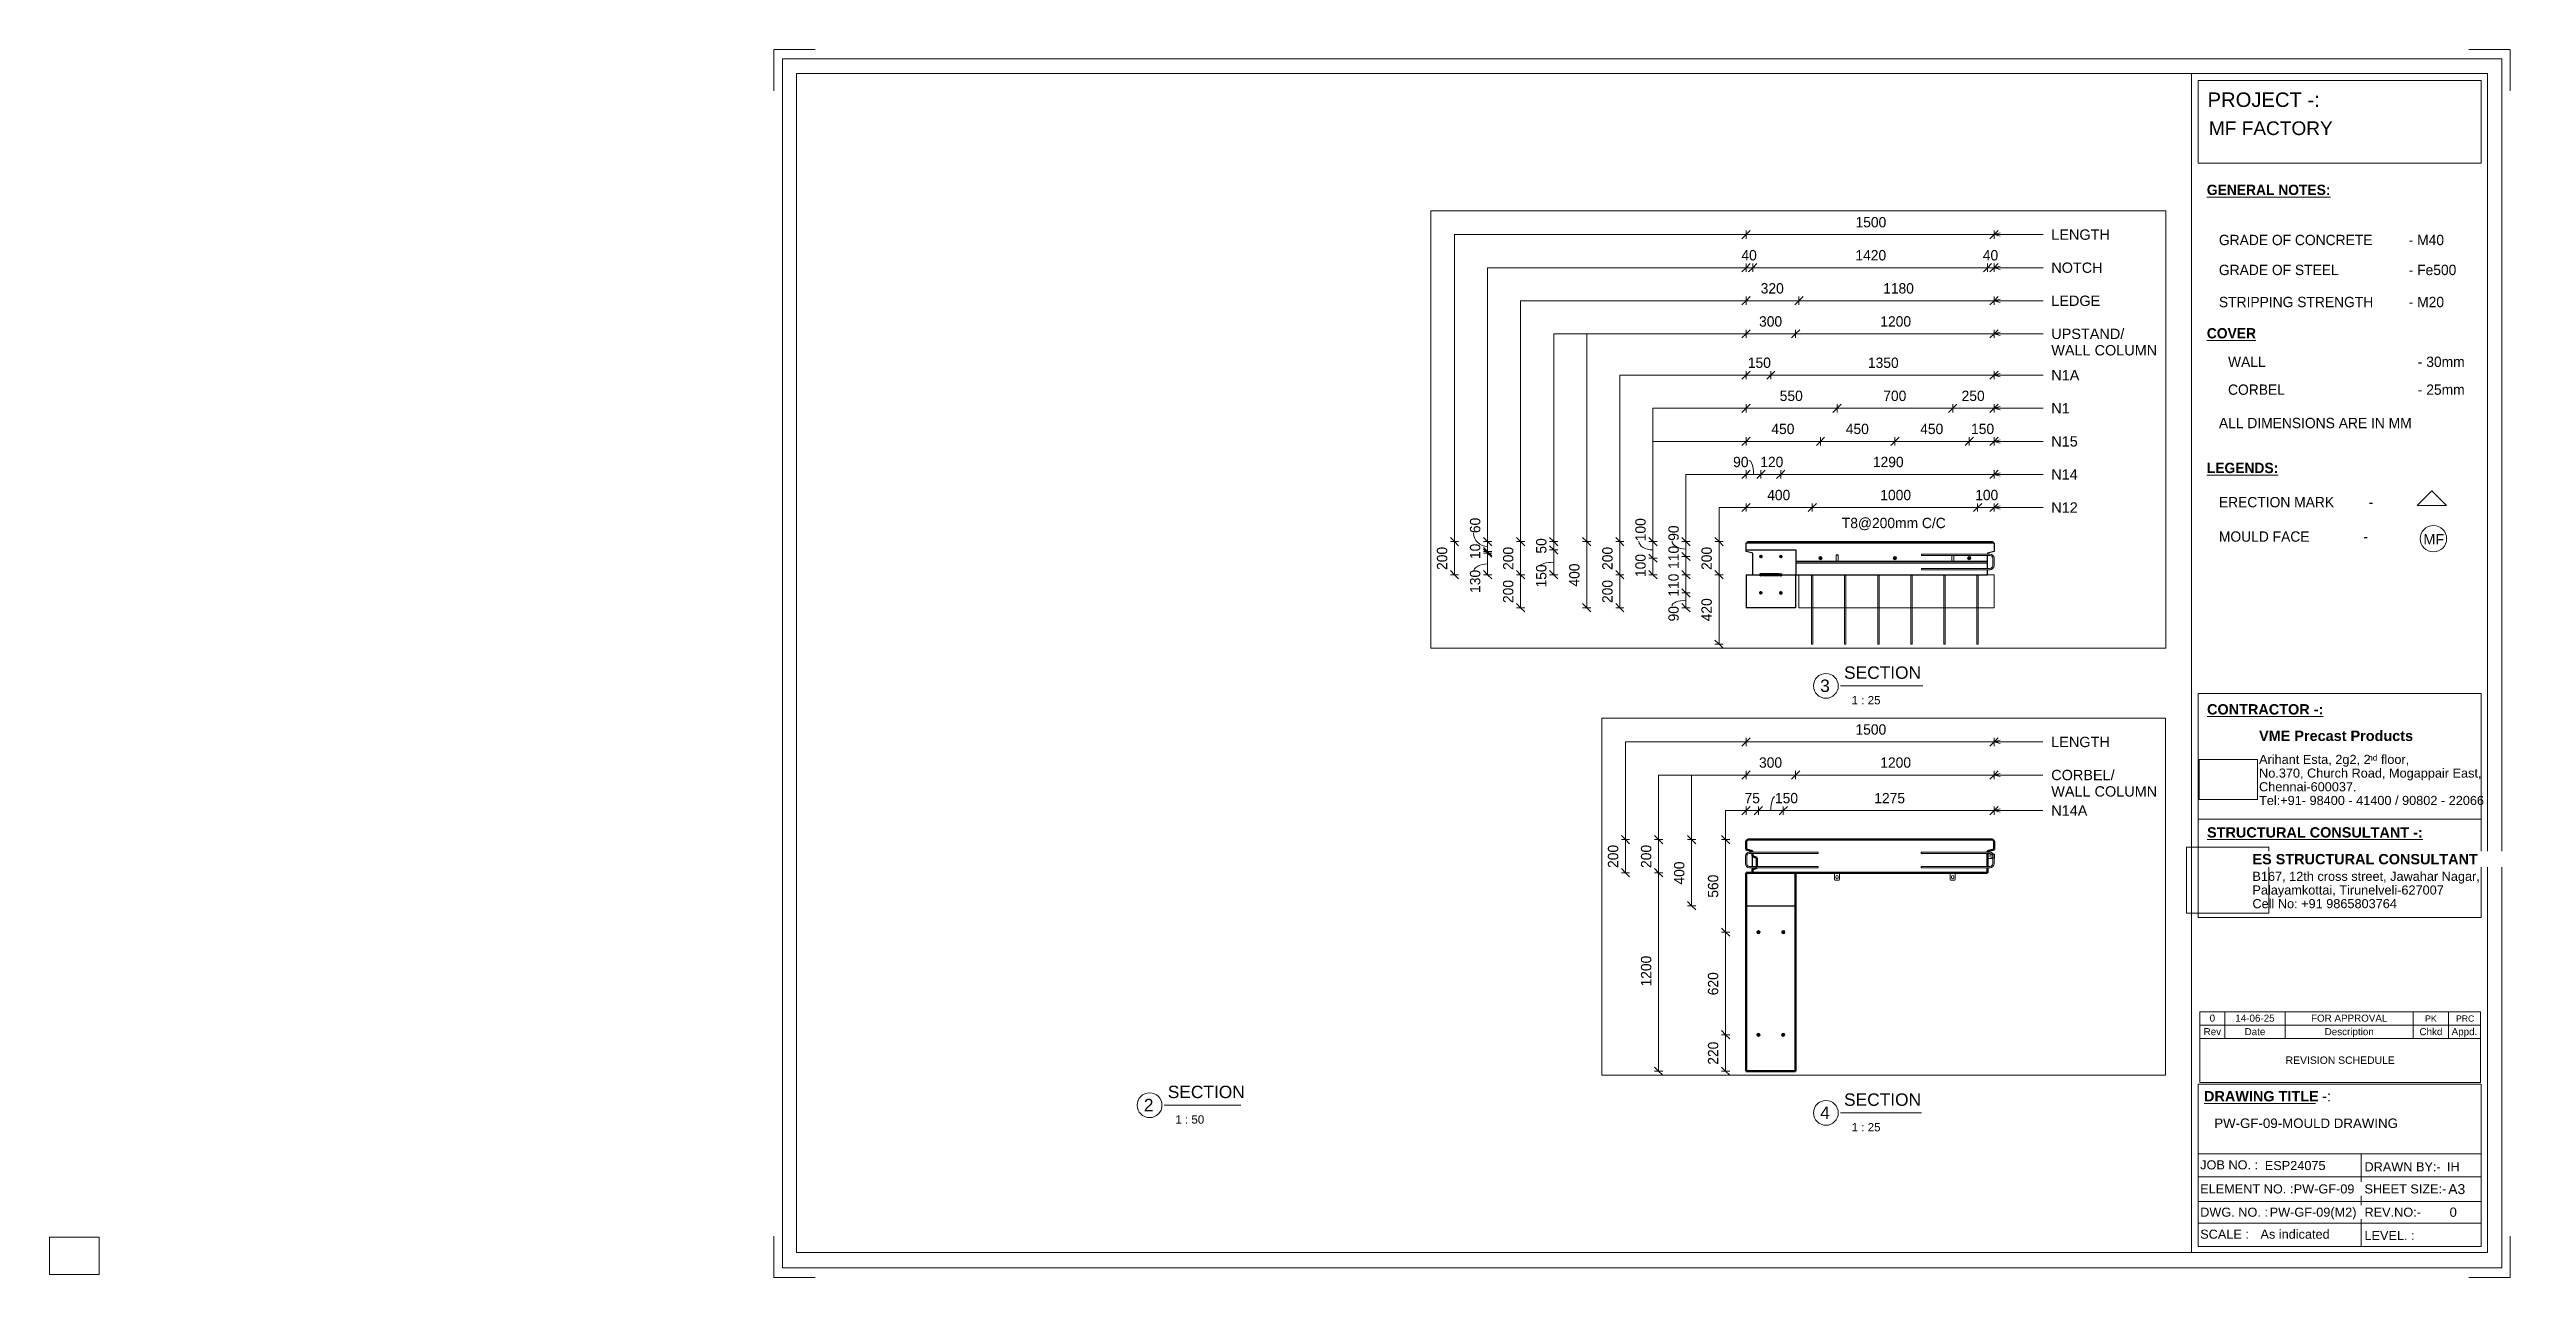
# Paper-space layout 'Layout1' of a CAD drawing. Header units: millimetres. Extents: x 0 to 599, y -1 to 296.
# The model-space entities are those that its viewports show. They can reach past a viewport. Long polylines and large blocks are cut down to what shows.
import ezdxf

# ---------------------------------------------------------------- set-up
doc = ezdxf.new("R2010")
doc.units = ezdxf.units.MM
doc.linetypes.add('Dash', pattern=[6.36, 3.18, -3.18])
for name, color, linetype, lineweight in [('A-ANNO-DIMS', 211, 'Continuous', 9), ('A-ANNO-DIMS-25', 211, 'Continuous', 9), ('A-DETL-MBND', 5, 'Continuous', 18), ('A-DETL-THIN', 151, 'Continuous', 18), ('A-GENM', 13, 'Continuous', 18), ('A-WALL', 113, 'Continuous', 25), ('A-WALL-HDLN', 110, 'Dash', 25), ('G-ANNO-SCHD', 231, 'Continuous', 9), ('G-ANNO-TEXT', 231, 'Continuous', 9), ('G-ANNO-TTLB', 6, 'Continuous', 9), ('G-ANNO-TTLB-MEDM', 33, 'Continuous', 9), ('G-ANNO-TTLB-THIN', 151, 'Continuous', 9), ('S-BEAM', 12, 'Continuous', 18), ('S-BEAM-HDLN', 1, 'Dash', 18), ('S-RBAR', 171, 'Continuous', 18)]:
    doc.layers.add(name, color=color, linetype=linetype, lineweight=lineweight)
doc.layers.add('G-ANNO-NPLT', color=191, linetype='Continuous')
doc.styles.add('Arial_1', font='arial.ttf', dxfattribs={"height": 62.5})
doc.styles.add('Arial_10', font='arial.ttf', dxfattribs={"height": 1.5})
doc.styles.add('Arial_11', font='arial.ttf', dxfattribs={"height": 1.8})
doc.styles.add('Arial_12', font='arial.ttf', dxfattribs={"height": 1.7})
doc.styles.add('Arial_13', font='arial.ttf', dxfattribs={"height": 2})
doc.styles.add('Arial_14', font='arial.ttf', dxfattribs={"height": 3})
doc.styles.add('Arial_2', font='arial.ttf', dxfattribs={"height": 3.5})
doc.styles.add('Arial_3', font='arial.ttf', dxfattribs={"height": 2.2})
doc.styles.add('Arial_4', font='arial.ttf', dxfattribs={"height": 2.4})
doc.styles.add('Arial_5', font='arial.ttf', dxfattribs={"height": 2.5})
doc.styles.add('Arial_6', font='arial.ttf', dxfattribs={"height": 1.42976})
doc.styles.add('Arial_7', font='arial.ttf', dxfattribs={"height": 2.25})
doc.styles.add('Arial_8', font='arial.ttf', dxfattribs={"height": 3.3})
doc.styles.add('Arial_9', font='arial.ttf', dxfattribs={"height": 2.3})
doc.styles.add('Arial_B', font='arialbd.ttf', dxfattribs={"height": 2.5})
doc.styles.add('Nirmala UI Semilight_1', font='NirmalaS.ttf', dxfattribs={"height": 62.5})
doc.styles.add('Nirmala UI Semilight_2', font='NirmalaS.ttf', dxfattribs={"height": 2.5})
doc.styles.add('Nirmala UI Semilight_B', font='', dxfattribs={"height": 2.5})
doc.styles.get('Nirmala UI Semilight_B').set_extended_font_data('Nirmala UI Semilight', bold=True)
doc.dimstyles.new('Arrow_Filled_-_2_5_NI_UI_3', dxfattribs={"dimscale": 304.8, "dimtxt": 65.460247, "dimasz": 0.164042, "dimexe": 0.082021, "dimexo": 0.0625, "dimgap": 0.082021, "dimtad": 1, "dimdec": 0, "dimzin": 0, "dimdsep": 46, "dimtxsty": 'Nirmala UI Semilight_1', "dimblk1": 'OBLIQUE', "dimblk2": 'OBLIQUE', "dimsah": 1, "dimcen": 0.09, "dimazin": 0, "dimtfac": 1, "dimtdec": 4, "dimtix": 1, "dimtmove": 0, "dimatfit": 3, "dimfxl": 0.082021, "dimfxlon": 1, "dimtvp": 1, "dimtolj": 1, "dimtzin": 0, "dimarcsym": 2})
doc.dimstyles.new('Arrow_Filled_-_2_5_NI_UI_4', dxfattribs={"dimscale": 304.8, "dimtxt": 65.460247, "dimasz": 0.164042, "dimexe": 0.082021, "dimexo": 0.0625, "dimgap": 0.082021, "dimtad": 1, "dimdec": 0, "dimzin": 0, "dimdsep": 46, "dimtxsty": 'Nirmala UI Semilight_1', "dimblk1": 'OBLIQUE', "dimblk2": 'OBLIQUE', "dimsah": 1, "dimcen": 0.09, "dimazin": 0, "dimtfac": 1, "dimtdec": 4, "dimtix": 1, "dimtmove": 1, "dimatfit": 3, "dimfxl": 0.082021, "dimfxlon": 1, "dimtvp": 1, "dimtolj": 1, "dimtzin": 0, "dimarcsym": 2})
doc.dimstyles.new('Arrow_Filled_-_2_5_NI_UI_5', dxfattribs={"dimscale": 304.8, "dimtxt": 65.460247, "dimasz": 0.164042, "dimexe": 0.082021, "dimexo": 0.0625, "dimgap": 0.082021, "dimtad": 1, "dimdec": 0, "dimzin": 0, "dimdsep": 46, "dimtxsty": 'Nirmala UI Semilight_1', "dimblk1": 'OBLIQUE', "dimblk2": 'OBLIQUE', "dimsah": 1, "dimcen": 0.09, "dimazin": 0, "dimtfac": 1, "dimtdec": 4, "dimtix": 1, "dimtmove": 2, "dimatfit": 3, "dimfxl": 0.082021, "dimfxlon": 1, "dimtvp": 1, "dimtolj": 1, "dimtzin": 0, "dimarcsym": 2})
picture_1 = doc.add_image_def('image1.jpg', size_in_pixel=(996, 686))
picture_2 = doc.add_image_def('image2.jpg', size_in_pixel=(1600, 1280))

psp = doc.layouts.get("Layout1")

msp = doc.modelspace()

# ---------------------------------------------------------------- texts
at = {"layer": 'G-ANNO-TEXT', "color": 7, "char_height": 62.5, "attachment_point": 1, "rotation": 0.00066, "style": 'Arial_1'}
for s, insert, width in [('LENGTH', (19466.41, 15001.4), 428.9028), ('NOTCH', (19466.42, 14801.4), 376.7931), ('LEDGE', (19466.42, 14601.4), 356.7509), ('UPSTAND/', (19466.42, 14401.4), 535.1264), ('WALL COLUMN', (19466.42, 14302.18), 775.6327), ('N1A', (19466.42, 14151.4), 204.4303), ('N1', (19466.42, 13951.4), 134.2827), ('N15', (19466.43, 13751.4), 192.405), ('LENGTH', (23218.1, 13735.73), 428.9028), ('N14', (19466.43, 13551.41), 192.405), ('CORBEL/', (23218.1, 13535.73), 462.9745), ('WALL COLUMN', (23218.1, 13436.51), 775.6327), ('N12', (19466.43, 13351.41), 192.405), ('N14A', (23218.1, 13320.73), 262.5527)]:
    msp.add_mtext(s, dxfattribs=dict(at, insert=insert, width=width))

# ---------------------------------------------------------------- blocks, each defined once
blk = doc.blocks.new('ES-Landscape-A3 - ES-Landscape-A3-502445-PW-GF-09-MOULD DRAWING')
at = {"layer": 'G-ANNO-TTLB'}
for p, q in [((175.24, 296.27), (185.24, 296.27)), ((175.24, 296.27), (175.24, 286.27)), ((595.24, 296.27), (585.24, 296.27)), ((595.24, 296.27), (595.24, 286.27)), ((519.77, 140.54), (588.2, 140.54)), ((519.77, 86.33), (519.77, 140.54)), ((588.2, 86.33), (588.2, 140.54)), ((519.77, 110.14), (588.2, 110.14)), ((519.77, 6.78), (519.77, 46.03)), ((588.2, 6.78), (588.2, 46.03)), ((559.23, 29.2), (559.23, 6.78)), ((175.24, -0.73), (175.24, 9.27)), ((595.24, -0.73), (595.24, 9.27)), ((175.24, -0.73), (185.24, -0.73)), ((595.24, -0.73), (585.24, -0.73))]:
    blk.add_line(p, q, dxfattribs=at)
at = {"layer": 'G-ANNO-TTLB-MEDM'}
for p, q in [((180.73, 290.44), (180.73, 5.31)), ((180.73, 290.44), (589.79, 290.44)), ((518.17, 290.44), (518.17, 5.31)), ((519.77, 268.77), (519.77, 288.77)), ((519.77, 288.77), (588.2, 288.77)), ((588.2, 288.77), (588.2, 268.77)), ((589.79, 290.44), (589.79, 5.31)), ((588.2, 268.77), (519.77, 268.77)), ((519.77, 86.33), (588.2, 86.33)), ((519.77, 6.78), (588.2, 6.78)), ((180.73, 5.31), (589.79, 5.31))]:
    blk.add_line(p, q, dxfattribs=at)
at = {"layer": 'G-ANNO-TTLB-THIN'}
for p, q in [((177.29, 294.03), (177.29, 1.56)), ((593.23, 294.03), (177.29, 294.03)), ((593.23, 1.56), (593.23, 294.03)), ((519.77, 46.03), (588.2, 46.03)), ((519.77, 29.2), (588.2, 29.2)), ((519.77, 23.64), (588.2, 23.64)), ((519.77, 17.68), (588.2, 17.68)), ((519.77, 12.43), (588.2, 12.43)), ((177.29, 1.56), (593.23, 1.56))]:
    blk.add_line(p, q, dxfattribs=at)
at = {"layer": 'G-ANNO-TTLB', "char_height": 2.2, "attachment_point": 1, "style": 'Arial_3'}
for s, insert, width in [('No.370, Church Road, Mogappair East,', (534.5, 122.37), 63.4135), ('Tel:+91- 98400 - 41400 / 90802 - 22066 ', (534.5, 115.75), 65.2574), ('Chennai-600037.', (534.5, 119.06), 27.6582), ('Cell No: +91 9865803764', (532.9, 90.79), 41.0464), ('Palayamkottai, Tirunelveli-627007', (532.9, 94.09), 54.4346), ('JOB NO. :', (520.26, 27.61), 16.5949), ('DRAWN BY:-', (560, 27.14), 21.7257), ('ELEMENT NO. :', (520.26, 21.79), 26.5359), ('SHEET SIZE:-', (560, 21.79), 23.2489), ('DWG. NO. :', (520.26, 16.16), 19.481), ('REV.NO:-', (560, 16.16), 16.0338), ('SCALE :', (520.26, 10.84), 13.8692), ('LEVEL. :', (560, 10.53), 14.3502)]:
    blk.add_mtext(s, dxfattribs=dict(at, insert=insert, width=width))
at = {"layer": 'G-ANNO-TTLB'}
image = blk.add_image(picture_1, insert=(520, 114.84), size_in_units=(14.11, 9.72), dxfattribs=at)
image.dxf.flags = 7
image = blk.add_image(picture_2, insert=(516.95, 87.39), size_in_units=(19.92, 15.93), dxfattribs=at)
image.dxf.flags = 7
at = {"layer": 'G-ANNO-TTLB', "attachment_point": 1, "bg_fill": 3, "box_fill_scale": 1.25, "bg_fill_color": 256, "bg_fill_true_color": 13158600, "bg_fill_transparency": 0}
for s, insert, char_height, width, style in [('PROJECT -:', (522.05, 285.89), 3.5, 33.3502, 'Arial_2'), ('\\LCONTRACTOR -:', (521.92, 137.94), 2.5, 33.9114, 'Arial_B'), ('\\LSTRUCTURAL CONSULTANT -:', (521.92, 108.18), 2.5, 62.8523, 'Arial_B'), ('\\LDRAWING TITLE', (521.19, 44.36), 2.5, 33.4304, 'Arial_B'), ('A3', (580.27, 21.84), 2.4, 4.9705, 'Arial_4')]:
    blk.add_mtext(s, dxfattribs=dict(at, insert=insert, char_height=char_height, width=width, style=style))
at = {"layer": 'G-ANNO-TTLB', "char_height": 2.5, "attachment_point": 1, "style": 'Arial_B', "bg_fill": 3, "box_fill_scale": 1.25, "bg_fill_color": 256, "bg_fill_true_color": 13158600, "bg_fill_transparency": 0}
for s, insert, width in [('VME Precast Products', (534.5, 131.53), 45.135), ('ES STRUCTURAL CONSULTANT', (532.9, 101.7), 65.6582), ('\\fArial|b1|i0|c0|p34|; ', (548.78, 44.36), 1.2025)]:
    blk.add_mtext(s, dxfattribs=dict(at, insert=insert, width=width))
at = {"layer": 'G-ANNO-TTLB', "attachment_point": 1}
for s, insert, char_height, width, style in [('Arihant Esta, 2g2, 2', (534.5, 125.68), 2.2, 31.9873, 'Arial_3'), ('nd', (560.89, 125.72), 1.43, 2.7257, 'Arial_6'), (' floor,', (563.14, 125.68), 2.2, 9.1392, 'Arial_3'), ('B167, 12th cross street, Jawahar Nagar,', (532.9, 97.4), 2.2, 65.1772, 'Arial_3')]:
    blk.add_mtext(s, dxfattribs=dict(at, insert=insert, char_height=char_height, width=width, style=style))
at = {"layer": 'G-ANNO-TTLB', "insert": (549.77, 44.36), "char_height": 2.5, "width": 2.6456, "attachment_point": 1, "style": 'Arial_5', "bg_fill": 3, "box_fill_scale": 1.25, "bg_fill_color": 256, "bg_fill_true_color": 13158600, "bg_fill_transparency": 0}
blk.add_mtext('-:', dxfattribs=at)
blk = doc.blocks.new('Viewport - M_View Title-1040-PW-GF-09-MOULD DRAWING')
at = {"layer": 'G-ANNO-TTLB'}
for start, end in [(360, 180), (180, 0)]:
    blk.add_arc((-3.5, 0), 3, start, end, dxfattribs=at)
blk = doc.blocks.new('12_7Ø_ Lifting Insert_COLUMN - 12_9Ø Lifting insert-1653171-Elevation Top')
at = {"layer": 'A-GENM', "flags": 128}
for points in [[(14814.57, 12920.15), (14812.6, 12920.15), (14806.87, 12920.15), (14797.8, 12920.15), (14786.13, 12920.15), (14772.76, 12920.15), (14758.74, 12920.15), (14745.19, 12920.15), (14733.16, 12920.15), (14723.59, 12920.15), (14717.25, 12920.15), (14714.63, 12920.15), (14714.57, 12920.15)], [(14714.57, 12907.45), (14716.53, 12907.45), (14722.27, 12907.45), (14731.34, 12907.45), (14743.01, 12907.45), (14756.38, 12907.45), (14770.4, 12907.45), (14783.95, 12907.45), (14795.98, 12907.45), (14805.55, 12907.45), (14811.89, 12907.45), (14814.51, 12907.45), (14814.57, 12907.45)]]:
    blk.add_lwpolyline(points, dxfattribs=at)
blk = doc.blocks.new('RR spread anchor face based - RR-SA-4_0-180-1726831-Elevation Top')
at = {"layer": 'A-GENM'}
for p, q in [((15858.64, 12996.3), (15858.64, 13029.8)), ((15870.64, 13029.8), (15870.64, 12996.3)), ((15858.64, 12993.8), (15858.64, 12996.3)), ((15858.64, 12996.3), (15870.64, 12996.3)), ((15870.64, 12993.8), (15858.64, 12993.8)), ((15870.64, 12996.3), (15870.64, 12993.8))]:
    blk.add_line(p, q, dxfattribs=at)
blk = doc.blocks.new('RR spread anchor face based - RR-SA-4_0-180-V1-Elevation Top')
at = {"layer": 'A-GENM'}
for p, q in [((15158.64, 13031.3), (15158.64, 13033.8)), ((15158.64, 13033.8), (15170.64, 13033.8)), ((15158.64, 12996.3), (15158.64, 13031.3)), ((15158.64, 13031.3), (15170.64, 13031.3)), ((15170.64, 13033.8), (15170.64, 13031.3)), ((15170.64, 13031.3), (15170.64, 12996.3)), ((15158.64, 12993.8), (15158.64, 12996.3)), ((15158.64, 12996.3), (15170.64, 12996.3)), ((15170.64, 12993.8), (15158.64, 12993.8)), ((15170.64, 12996.3), (15170.64, 12993.8))]:
    blk.add_line(p, q, dxfattribs=at)
blk = doc.blocks.new('RR spread anchor face based - RR-SA-2_5-200-2134315-Elevation Top1')
at = {"layer": 'A-GENM'}
for p, q in [((15849.64, 12913.8), (15849.64, 12873.8)), ((15879.64, 12873.8), (15879.64, 12913.8)), ((15857.64, 12884.3), (15857.64, 12890.3)), ((15871.64, 12890.3), (15871.64, 12884.3)), ((15849.64, 12873.8), (15852.14, 12868.8)), ((15877.14, 12868.8), (15879.64, 12873.8)), ((15852.14, 12868.8), (15877.14, 12868.8))]:
    blk.add_line(p, q, dxfattribs=at)
for centre, start, end in [((15864.64, 12890.3), 0, 180), ((15864.64, 12884.3), 180, 0)]:
    blk.add_arc(centre, 7, start, end, dxfattribs=at)
blk = doc.blocks.new('RR spread anchor face based - RR-SA-2_5-250-1726823-Elevation Top1')
at = {"layer": 'A-GENM'}
for p, q in [((16095.81, 13028.8), (16074.64, 13028.8)), ((16112.14, 13028.8), (16109.05, 13028.8)), ((16117.14, 13026.3), (16112.14, 13028.8)), ((16117.14, 13001.3), (16117.14, 13026.3)), ((16095.64, 13020.8), (16101.64, 13020.8)), ((16101.64, 13006.8), (16095.64, 13006.8)), ((16074.69, 12998.8), (16106.57, 12998.8)), ((16114.57, 13000.02), (16117.14, 13001.3))]:
    blk.add_line(p, q, dxfattribs=at)
for centre, start, end in [((16095.64, 13013.8), 90, 270), ((16101.64, 13013.8), 60, 90), ((16101.64, 13013.8), 270, 314.81359)]:
    blk.add_arc(centre, 7, start, end, dxfattribs=at)
blk = doc.blocks.new('DIMBLOCK44-Elevation Top')
at = {"layer": 'A-ANNO-DIMS-25'}
for p, q in [((18970.44, 13720.15), (18995.44, 13745.15)), ((18970.44, 13720.15), (18970.44, 13745.15)), ((19120.51, 13720.15), (19145.51, 13745.15)), ((19120.51, 13720.15), (19120.51, 13745.15)), ((18970.44, 13720.15), (18945.44, 13695.15)), ((19120.51, 13720.15), (18970.44, 13720.15)), ((18970.44, 13720.15), (18970.44, 13695.15)), ((19120.51, 13720.15), (19095.51, 13695.15)), ((19120.51, 13720.15), (19120.51, 13695.15))]:
    blk.add_line(p, q, dxfattribs=at)
at = {"layer": 'A-ANNO-DIMS-25', "color": 0, "insert": (18981.2, 13826.69), "char_height": 62.5, "width": 154.2481, "attachment_point": 1, "line_spacing_factor": 1.142579, "style": 'Nirmala UI Semilight_1'}
blk.add_mtext('150', dxfattribs=at)
blk = doc.blocks.new('_Oblique')
at = {"color": 0, "linetype": 'ByBlock', "lineweight": -2}
blk.add_line((-0.5, -0.5), (0.5, 0.5), dxfattribs=at)
blk = doc.blocks.new('DIMBLOCK45-Elevation Top')
at = {"layer": 'A-ANNO-DIMS-25'}
for p, q in [((18520.91, 13720.15), (18545.91, 13745.15)), ((18520.91, 13720.15), (18520.91, 13745.15)), ((18970.44, 13720.15), (18995.44, 13745.15)), ((18970.44, 13720.15), (18970.44, 13745.15)), ((18520.91, 13720.15), (18495.91, 13695.15)), ((18970.44, 13720.15), (18520.91, 13720.15)), ((18520.91, 13720.15), (18520.91, 13695.15)), ((18970.44, 13720.15), (18945.44, 13695.15)), ((18970.44, 13720.15), (18970.44, 13695.15))]:
    blk.add_line(p, q, dxfattribs=at)
at = {"layer": 'A-ANNO-DIMS-25', "color": 0, "insert": (18673.67, 13826.69), "char_height": 62.5, "width": 172.8151, "attachment_point": 1, "line_spacing_factor": 1.142579, "style": 'Nirmala UI Semilight_1'}
blk.add_mtext('450', dxfattribs=at)
blk = doc.blocks.new('DIMBLOCK46-Elevation Top')
at = {"layer": 'A-ANNO-DIMS-25'}
for p, q in [((18070.46, 13720.15), (18095.46, 13745.15)), ((18070.46, 13720.15), (18070.46, 13745.15)), ((18520.91, 13720.15), (18545.91, 13745.15)), ((18520.91, 13720.15), (18520.91, 13745.15)), ((18070.46, 13720.15), (18045.46, 13695.15)), ((18520.91, 13720.15), (18070.46, 13720.15)), ((18070.46, 13720.15), (18070.46, 13695.15)), ((18520.91, 13720.15), (18495.91, 13695.15)), ((18520.91, 13720.15), (18520.91, 13695.15))]:
    blk.add_line(p, q, dxfattribs=at)
at = {"layer": 'A-ANNO-DIMS-25', "color": 0, "insert": (18223.68, 13826.69), "char_height": 62.5, "width": 172.8151, "attachment_point": 1, "line_spacing_factor": 1.142579, "style": 'Nirmala UI Semilight_1'}
blk.add_mtext('450', dxfattribs=at)
blk = doc.blocks.new('DIMBLOCK47-Elevation Top')
at = {"layer": 'A-ANNO-DIMS-25'}
for p, q in [((17620.44, 13720.15), (17645.44, 13745.15)), ((17620.44, 13720.15), (17620.44, 13745.15)), ((18070.46, 13720.15), (18095.46, 13745.15)), ((18070.46, 13720.15), (18070.46, 13745.15)), ((17620.44, 13720.15), (17595.44, 13695.15)), ((18070.46, 13720.15), (17620.44, 13720.15)), ((17620.44, 13720.15), (17620.44, 13695.15)), ((18070.46, 13720.15), (18045.46, 13695.15)), ((18070.46, 13720.15), (18070.46, 13695.15))]:
    blk.add_line(p, q, dxfattribs=at)
at = {"layer": 'A-ANNO-DIMS-25', "color": 0, "insert": (17773.44, 13826.69), "char_height": 62.5, "width": 172.8151, "attachment_point": 1, "line_spacing_factor": 1.142579, "style": 'Nirmala UI Semilight_1'}
blk.add_mtext('450', dxfattribs=at)
blk = doc.blocks.new('DIMBLOCK48-Elevation Top')
at = {"layer": 'A-ANNO-DIMS-25'}
for p, q in [((17830.36, 13520.15), (17855.36, 13545.15)), ((17830.36, 13520.15), (17830.36, 13545.15)), ((19120.51, 13520.15), (19145.51, 13545.15)), ((19120.51, 13520.15), (19120.51, 13545.15)), ((17830.36, 13520.15), (17805.36, 13495.15)), ((19120.51, 13520.15), (17830.36, 13520.15)), ((17830.36, 13520.15), (17830.36, 13495.15)), ((19120.51, 13520.15), (19095.51, 13495.15)), ((19120.51, 13520.15), (19120.51, 13495.15))]:
    blk.add_line(p, q, dxfattribs=at)
at = {"layer": 'A-ANNO-DIMS-25', "color": 0, "insert": (18387.36, 13626.69), "char_height": 62.5, "width": 211.3771, "attachment_point": 1, "line_spacing_factor": 1.142579, "style": 'Nirmala UI Semilight_1'}
blk.add_mtext('1290', dxfattribs=at)
blk = doc.blocks.new('DIMBLOCK49-Elevation Top')
at = {"layer": 'A-ANNO-DIMS-25'}
for p, q in [((17710.56, 13520.15), (17735.56, 13545.15)), ((17710.56, 13520.15), (17710.56, 13545.15)), ((17830.36, 13520.15), (17855.36, 13545.15)), ((17830.36, 13520.15), (17830.36, 13545.15)), ((17710.56, 13520.15), (17685.56, 13495.15)), ((17830.36, 13520.15), (17710.56, 13520.15)), ((17710.56, 13520.15), (17710.56, 13495.15)), ((17830.36, 13520.15), (17805.36, 13495.15)), ((17830.36, 13520.15), (17830.36, 13495.15))]:
    blk.add_line(p, q, dxfattribs=at)
at = {"layer": 'A-ANNO-DIMS-25', "color": 0, "insert": (17706.19, 13626.69), "char_height": 62.5, "width": 154.2481, "attachment_point": 1, "line_spacing_factor": 1.142579, "style": 'Nirmala UI Semilight_1'}
blk.add_mtext('120', dxfattribs=at)
blk = doc.blocks.new('DIMBLOCK50-Elevation Top')
at = {"layer": 'A-ANNO-DIMS-25'}
for p, q in [((17620.44, 13520.15), (17645.44, 13545.15)), ((17620.44, 13520.15), (17620.44, 13545.15)), ((17710.56, 13520.15), (17735.56, 13545.15)), ((17710.56, 13520.15), (17710.56, 13545.15)), ((17620.44, 13520.15), (17595.44, 13495.15)), ((17710.56, 13520.15), (17620.44, 13520.15)), ((17620.44, 13520.15), (17620.44, 13495.15)), ((17710.56, 13520.15), (17685.56, 13495.15)), ((17710.56, 13520.15), (17710.56, 13495.15))]:
    blk.add_line(p, q, dxfattribs=at)
blk.add_ellipse((17637.59, 13520.15), major_axis=(0, 84.51), ratio=0.330207, start_param=4.712389, end_param=6.283185, dxfattribs=at)
at = {"layer": 'A-ANNO-DIMS-25', "color": 0, "insert": (17542.38, 13626.69), "char_height": 62.5, "width": 114.2579, "attachment_point": 1, "line_spacing_factor": 1.142579, "style": 'Nirmala UI Semilight_1'}
blk.add_mtext('90', dxfattribs=at)
blk = doc.blocks.new('DIMBLOCK51-Elevation Top')
at = {"layer": 'A-ANNO-DIMS-25'}
for p, q in [((19020.44, 13320.15), (19045.44, 13345.15)), ((19020.44, 13320.15), (19020.44, 13345.15)), ((19120.51, 13320.15), (19145.51, 13345.15)), ((19120.51, 13320.15), (19120.51, 13345.15)), ((19020.44, 13320.15), (18995.44, 13295.15)), ((19120.51, 13320.15), (19020.44, 13320.15)), ((19020.44, 13320.15), (19020.44, 13295.15)), ((19120.51, 13320.15), (19095.51, 13295.15)), ((19120.51, 13320.15), (19120.51, 13295.15))]:
    blk.add_line(p, q, dxfattribs=at)
at = {"layer": 'A-ANNO-DIMS-25', "color": 0, "insert": (19006.2, 13426.69), "char_height": 62.5, "width": 154.2481, "attachment_point": 1, "line_spacing_factor": 1.142579, "style": 'Nirmala UI Semilight_1'}
blk.add_mtext('100', dxfattribs=at)
blk = doc.blocks.new('DIMBLOCK52-Elevation Top')
at = {"layer": 'A-ANNO-DIMS-25'}
for p, q in [((18020.48, 13320.15), (18045.48, 13345.15)), ((18020.48, 13320.15), (18020.48, 13345.15)), ((19020.44, 13320.15), (19045.44, 13345.15)), ((19020.44, 13320.15), (19020.44, 13345.15)), ((18020.48, 13320.15), (17995.48, 13295.15)), ((19020.44, 13320.15), (18020.48, 13320.15)), ((18020.48, 13320.15), (18020.48, 13295.15)), ((19020.44, 13320.15), (18995.44, 13295.15)), ((19020.44, 13320.15), (19020.44, 13295.15))]:
    blk.add_line(p, q, dxfattribs=at)
at = {"layer": 'A-ANNO-DIMS-25', "color": 0, "char_height": 62.5, "attachment_point": 1, "line_spacing_factor": 1.142579, "style": 'Nirmala UI Semilight_1'}
for s, insert, width in [('1000', (18432.38, 13426.69), 211.3771), ('T8@200mm C/C', (18199.7, 13257.68), 769.8125)]:
    blk.add_mtext(s, dxfattribs=dict(at, insert=insert, width=width))
blk = doc.blocks.new('DIMBLOCK53-Elevation Top')
at = {"layer": 'A-ANNO-DIMS-25'}
for p, q in [((17620.44, 13320.15), (17645.44, 13345.15)), ((17620.44, 13320.15), (17620.44, 13345.15)), ((18020.48, 13320.15), (18045.48, 13345.15)), ((18020.48, 13320.15), (18020.48, 13345.15)), ((17620.44, 13320.15), (17595.44, 13295.15)), ((18020.48, 13320.15), (17620.44, 13320.15)), ((17620.44, 13320.15), (17620.44, 13295.15)), ((18020.48, 13320.15), (17995.48, 13295.15)), ((18020.48, 13320.15), (18020.48, 13295.15))]:
    blk.add_line(p, q, dxfattribs=at)
at = {"layer": 'A-ANNO-DIMS-25', "color": 0, "insert": (17748.45, 13426.69), "char_height": 62.5, "width": 172.8151, "attachment_point": 1, "line_spacing_factor": 1.142579, "style": 'Nirmala UI Semilight_1'}
blk.add_mtext('400', dxfattribs=at)
blk = doc.blocks.new('DIMBLOCK54-Elevation Top')
at = {"layer": 'A-ANNO-DIMS-25'}
for p, q in [((18870.51, 13920.15), (18895.51, 13945.15)), ((18870.51, 13920.15), (18870.51, 13945.15)), ((19120.51, 13920.15), (19145.51, 13945.15)), ((19120.51, 13920.15), (19120.51, 13945.15)), ((18870.51, 13920.15), (18845.51, 13895.15)), ((19120.51, 13920.15), (18870.51, 13920.15)), ((18870.51, 13920.15), (18870.51, 13895.15)), ((19120.51, 13920.15), (19095.51, 13895.15)), ((19120.51, 13920.15), (19120.51, 13895.15))]:
    blk.add_line(p, q, dxfattribs=at)
at = {"layer": 'A-ANNO-DIMS-25', "color": 0, "insert": (18924.09, 14026.69), "char_height": 62.5, "width": 171.3868, "attachment_point": 1, "line_spacing_factor": 1.142579, "style": 'Nirmala UI Semilight_1'}
blk.add_mtext('250', dxfattribs=at)
blk = doc.blocks.new('DIMBLOCK55-Elevation Top')
at = {"layer": 'A-ANNO-DIMS-25'}
for p, q in [((18170.51, 13920.15), (18195.51, 13945.15)), ((18170.51, 13920.15), (18170.51, 13945.15)), ((18870.51, 13920.15), (18895.51, 13945.15)), ((18870.51, 13920.15), (18870.51, 13945.15)), ((18170.51, 13920.15), (18145.51, 13895.15)), ((18870.51, 13920.15), (18170.51, 13920.15)), ((18170.51, 13920.15), (18170.51, 13895.15)), ((18870.51, 13920.15), (18845.51, 13895.15)), ((18870.51, 13920.15), (18870.51, 13895.15))]:
    blk.add_line(p, q, dxfattribs=at)
at = {"layer": 'A-ANNO-DIMS-25', "color": 0, "insert": (18450.29, 14026.69), "char_height": 62.5, "width": 168.5304, "attachment_point": 1, "line_spacing_factor": 1.142579, "style": 'Nirmala UI Semilight_1'}
blk.add_mtext('700', dxfattribs=at)
blk = doc.blocks.new('DIMBLOCK56-Elevation Top')
at = {"layer": 'A-ANNO-DIMS-25'}
for p, q in [((17620.44, 13920.15), (17645.44, 13945.15)), ((17620.44, 13920.15), (17620.44, 13945.15)), ((18170.51, 13920.15), (18195.51, 13945.15)), ((18170.51, 13920.15), (18170.51, 13945.15)), ((17620.44, 13920.15), (17595.44, 13895.15)), ((18170.51, 13920.15), (17620.44, 13920.15)), ((17620.44, 13920.15), (17620.44, 13895.15)), ((18170.51, 13920.15), (18145.51, 13895.15)), ((18170.51, 13920.15), (18170.51, 13895.15))]:
    blk.add_line(p, q, dxfattribs=at)
at = {"layer": 'A-ANNO-DIMS-25', "color": 0, "insert": (17824.06, 14026.69), "char_height": 62.5, "width": 171.3868, "attachment_point": 1, "line_spacing_factor": 1.142579, "style": 'Nirmala UI Semilight_1'}
blk.add_mtext('550', dxfattribs=at)
blk = doc.blocks.new('DIMBLOCK57-Elevation Top')
at = {"layer": 'A-ANNO-DIMS-25'}
for p, q in [((17770.44, 14120.15), (17795.44, 14145.15)), ((17770.44, 14120.15), (17770.44, 14145.15)), ((19120.51, 14120.15), (19145.51, 14145.15)), ((19120.51, 14120.15), (19120.51, 14145.15)), ((17770.44, 14120.15), (17745.44, 14095.15)), ((19120.51, 14120.15), (17770.44, 14120.15)), ((17770.44, 14120.15), (17770.44, 14095.15)), ((19120.51, 14120.15), (19095.51, 14095.15)), ((19120.51, 14120.15), (19120.51, 14095.15))]:
    blk.add_line(p, q, dxfattribs=at)
at = {"layer": 'A-ANNO-DIMS-25', "color": 0, "insert": (18357.4, 14226.69), "char_height": 62.5, "width": 211.3771, "attachment_point": 1, "line_spacing_factor": 1.142579, "style": 'Nirmala UI Semilight_1'}
blk.add_mtext('1350', dxfattribs=at)
blk = doc.blocks.new('DIMBLOCK58-Elevation Top')
at = {"layer": 'A-ANNO-DIMS-25'}
for p, q in [((17620.44, 14120.15), (17645.44, 14145.15)), ((17620.44, 14120.15), (17620.44, 14145.15)), ((17770.44, 14120.15), (17795.44, 14145.15)), ((17770.44, 14120.15), (17770.44, 14145.15)), ((17620.44, 14120.15), (17595.44, 14095.15)), ((17770.44, 14120.15), (17620.44, 14120.15)), ((17620.44, 14120.15), (17620.44, 14095.15)), ((17770.44, 14120.15), (17745.44, 14095.15)), ((17770.44, 14120.15), (17770.44, 14095.15))]:
    blk.add_line(p, q, dxfattribs=at)
at = {"layer": 'A-ANNO-DIMS-25', "color": 0, "insert": (17631.17, 14226.69), "char_height": 62.5, "width": 154.2481, "attachment_point": 1, "line_spacing_factor": 1.142579, "style": 'Nirmala UI Semilight_1'}
blk.add_mtext('150', dxfattribs=at)
blk = doc.blocks.new('DIMBLOCK59-Elevation Top')
at = {"layer": 'A-ANNO-DIMS-25'}
for p, q in [((17920.44, 14370.06), (17945.44, 14395.06)), ((17920.44, 14370.06), (17920.44, 14395.06)), ((19120.51, 14370.06), (19145.51, 14395.06)), ((19120.51, 14370.06), (19120.51, 14395.06)), ((17920.44, 14370.06), (17895.44, 14345.06)), ((19120.51, 14370.06), (17920.44, 14370.06)), ((17920.44, 14370.06), (17920.44, 14345.06)), ((19120.51, 14370.06), (19095.51, 14345.06)), ((19120.51, 14370.06), (19120.51, 14345.06))]:
    blk.add_line(p, q, dxfattribs=at)
at = {"layer": 'A-ANNO-DIMS-25', "color": 0, "insert": (18432.4, 14476.6), "char_height": 62.5, "width": 211.3771, "attachment_point": 1, "line_spacing_factor": 1.142579, "style": 'Nirmala UI Semilight_1'}
blk.add_mtext('1200', dxfattribs=at)
blk = doc.blocks.new('DIMBLOCK60-Elevation Top')
at = {"layer": 'A-ANNO-DIMS-25'}
for p, q in [((17620.44, 14370.06), (17645.44, 14395.06)), ((17620.44, 14370.06), (17620.44, 14395.06)), ((17920.44, 14370.06), (17945.44, 14395.06)), ((17920.44, 14370.06), (17920.44, 14395.06)), ((17620.44, 14370.06), (17595.44, 14345.06)), ((17920.44, 14370.06), (17620.44, 14370.06)), ((17620.44, 14370.06), (17620.44, 14345.06)), ((17920.44, 14370.06), (17895.44, 14345.06)), ((17920.44, 14370.06), (17920.44, 14345.06))]:
    blk.add_line(p, q, dxfattribs=at)
at = {"layer": 'A-ANNO-DIMS-25', "color": 0, "insert": (17699.03, 14476.6), "char_height": 62.5, "width": 171.3868, "attachment_point": 1, "line_spacing_factor": 1.142579, "style": 'Nirmala UI Semilight_1'}
blk.add_mtext('300', dxfattribs=at)
blk = doc.blocks.new('DIMBLOCK61-Elevation Top')
at = {"layer": 'A-ANNO-DIMS-25'}
for p, q in [((17940.44, 14570.06), (17965.44, 14595.06)), ((17940.44, 14570.06), (17940.44, 14595.06)), ((19120.51, 14570.06), (19145.51, 14595.06)), ((19120.51, 14570.06), (19120.51, 14595.06)), ((17940.44, 14570.06), (17915.44, 14545.06)), ((19120.51, 14570.06), (17940.44, 14570.06)), ((17940.44, 14570.06), (17940.44, 14545.06)), ((19120.51, 14570.06), (19095.51, 14545.06)), ((19120.51, 14570.06), (19120.51, 14545.06))]:
    blk.add_line(p, q, dxfattribs=at)
at = {"layer": 'A-ANNO-DIMS-25', "color": 0, "insert": (18449.54, 14676.6), "char_height": 62.5, "width": 194.2384, "attachment_point": 1, "line_spacing_factor": 1.142579, "style": 'Nirmala UI Semilight_1'}
blk.add_mtext('1180', dxfattribs=at)
blk = doc.blocks.new('DIMBLOCK62-Elevation Top')
at = {"layer": 'A-ANNO-DIMS-25'}
for p, q in [((17620.44, 14570.06), (17645.44, 14595.06)), ((17620.44, 14570.06), (17620.44, 14595.06)), ((17940.44, 14570.06), (17965.44, 14595.06)), ((17940.44, 14570.06), (17940.44, 14595.06)), ((17620.44, 14570.06), (17595.44, 14545.06)), ((17940.44, 14570.06), (17620.44, 14570.06)), ((17620.44, 14570.06), (17620.44, 14545.06)), ((17940.44, 14570.06), (17915.44, 14545.06)), ((17940.44, 14570.06), (17940.44, 14545.06))]:
    blk.add_line(p, q, dxfattribs=at)
at = {"layer": 'A-ANNO-DIMS-25', "color": 0, "insert": (17709.03, 14676.6), "char_height": 62.5, "width": 171.3868, "attachment_point": 1, "line_spacing_factor": 1.142579, "style": 'Nirmala UI Semilight_1'}
blk.add_mtext('320', dxfattribs=at)
blk = doc.blocks.new('DIMBLOCK63-Elevation Top')
at = {"layer": 'A-ANNO-DIMS-25'}
for p, q in [((19080.44, 14770.06), (19105.44, 14795.06)), ((19080.44, 14770.06), (19080.44, 14795.06)), ((19120.51, 14770.06), (19145.51, 14795.06)), ((19120.51, 14770.06), (19120.51, 14795.06)), ((19080.44, 14770.06), (19055.44, 14745.06)), ((19120.51, 14770.06), (19080.44, 14770.06)), ((19080.44, 14770.06), (19080.44, 14745.06)), ((19120.51, 14770.06), (19095.51, 14745.06)), ((19120.51, 14770.06), (19120.51, 14745.06))]:
    blk.add_line(p, q, dxfattribs=at)
at = {"layer": 'A-ANNO-DIMS-25', "color": 0, "insert": (19052.27, 14876.6), "char_height": 62.5, "width": 115.6861, "attachment_point": 1, "line_spacing_factor": 1.142579, "style": 'Nirmala UI Semilight_1'}
blk.add_mtext('40', dxfattribs=at)
blk = doc.blocks.new('DIMBLOCK64-Elevation Top')
at = {"layer": 'A-ANNO-DIMS-25'}
for p, q in [((17660.44, 14770.06), (17685.44, 14795.06)), ((17660.44, 14770.06), (17660.44, 14795.06)), ((19080.44, 14770.06), (19105.44, 14795.06)), ((19080.44, 14770.06), (19080.44, 14795.06)), ((17660.44, 14770.06), (17635.44, 14745.06)), ((19080.44, 14770.06), (17660.44, 14770.06)), ((17660.44, 14770.06), (17660.44, 14745.06)), ((19080.44, 14770.06), (19055.44, 14745.06)), ((19080.44, 14770.06), (19080.44, 14745.06))]:
    blk.add_line(p, q, dxfattribs=at)
at = {"layer": 'A-ANNO-DIMS-25', "color": 0, "insert": (18281.77, 14876.6), "char_height": 62.5, "width": 212.8053, "attachment_point": 1, "line_spacing_factor": 1.142579, "style": 'Nirmala UI Semilight_1'}
blk.add_mtext('1420', dxfattribs=at)
blk = doc.blocks.new('DIMBLOCK65-Elevation Top')
at = {"layer": 'A-ANNO-DIMS-25'}
for p, q in [((17620.44, 14770.06), (17645.44, 14795.06)), ((17620.44, 14770.06), (17620.44, 14795.06)), ((17660.44, 14770.06), (17685.44, 14795.06)), ((17660.44, 14770.06), (17660.44, 14795.06)), ((17620.44, 14770.06), (17595.44, 14745.06)), ((17660.44, 14770.06), (17620.44, 14770.06)), ((17620.44, 14770.06), (17620.44, 14745.06)), ((17660.44, 14770.06), (17635.44, 14745.06)), ((17660.44, 14770.06), (17660.44, 14745.06))]:
    blk.add_line(p, q, dxfattribs=at)
at = {"layer": 'A-ANNO-DIMS-25', "color": 0, "insert": (17592.23, 14876.6), "char_height": 62.5, "width": 115.6861, "attachment_point": 1, "line_spacing_factor": 1.142579, "style": 'Nirmala UI Semilight_1'}
blk.add_mtext('40', dxfattribs=at)
blk = doc.blocks.new('DIMBLOCK66-Elevation Top')
at = {"layer": 'A-ANNO-DIMS-25'}
for p, q in [((17620.44, 14970.06), (17645.44, 14995.06)), ((17620.44, 14970.06), (17620.44, 14995.06)), ((19120.51, 14970.06), (19145.51, 14995.06)), ((19120.51, 14970.06), (19120.51, 14995.06)), ((17620.44, 14970.06), (17595.44, 14945.06)), ((19120.51, 14970.06), (17620.44, 14970.06)), ((17620.44, 14970.06), (17620.44, 14945.06)), ((19120.51, 14970.06), (19095.51, 14945.06)), ((19120.51, 14970.06), (19120.51, 14945.06))]:
    blk.add_line(p, q, dxfattribs=at)
at = {"layer": 'A-ANNO-DIMS-25', "color": 0, "insert": (18282.4, 15076.6), "char_height": 62.5, "width": 211.3771, "attachment_point": 1, "line_spacing_factor": 1.142579, "style": 'Nirmala UI Semilight_1'}
blk.add_mtext('1500', dxfattribs=at)
blk = doc.blocks.new('DIMBLOCK67-Elevation Top')
at = {"layer": 'A-ANNO-DIMS-25'}
for p, q in [((17457.15, 13113.8), (17432.15, 13138.8)), ((17457.15, 13113.8), (17432.15, 13113.8)), ((17457.15, 13113.8), (17457.15, 12913.8)), ((17457.15, 13113.8), (17482.15, 13088.8)), ((17457.15, 13113.8), (17482.15, 13113.8)), ((17457.15, 12913.8), (17432.15, 12938.8)), ((17457.15, 12913.8), (17432.15, 12913.8)), ((17457.15, 12913.8), (17482.15, 12888.8)), ((17457.15, 12913.8), (17482.15, 12913.8))]:
    blk.add_line(p, q, dxfattribs=at)
at = {"layer": 'A-ANNO-DIMS-25', "color": 0, "insert": (17350.61, 12942.39), "char_height": 62.5, "width": 171.3868, "attachment_point": 1, "rotation": 90, "line_spacing_factor": 1.142579, "style": 'Nirmala UI Semilight_1'}
blk.add_mtext('200', dxfattribs=at)
blk = doc.blocks.new('DIMBLOCK68-Elevation Top')
at = {"layer": 'A-ANNO-DIMS-25'}
for p, q in [((17457.15, 12913.8), (17432.15, 12938.8)), ((17457.15, 12913.8), (17432.15, 12913.8)), ((17457.15, 12913.8), (17457.15, 12493.8)), ((17457.15, 12913.8), (17482.15, 12888.8)), ((17457.15, 12913.8), (17482.15, 12913.8)), ((17457.15, 12493.8), (17432.15, 12518.8)), ((17457.15, 12493.8), (17432.15, 12493.8)), ((17457.15, 12493.8), (17482.15, 12468.8)), ((17457.15, 12493.8), (17482.15, 12493.8))]:
    blk.add_line(p, q, dxfattribs=at)
at = {"layer": 'A-ANNO-DIMS-25', "color": 0, "insert": (17350.61, 12631.8), "char_height": 62.5, "width": 172.8151, "attachment_point": 1, "rotation": 90, "line_spacing_factor": 1.142579, "style": 'Nirmala UI Semilight_1'}
blk.add_mtext('420', dxfattribs=at)
blk = doc.blocks.new('DIMBLOCK69-Elevation Top')
at = {"layer": 'A-ANNO-DIMS-25'}
for p, q in [((17257.15, 12803.8), (17232.15, 12828.8)), ((17257.15, 12803.8), (17232.15, 12803.8)), ((17257.15, 12713.8), (17257.15, 12803.8)), ((17257.15, 12803.8), (17282.15, 12778.8)), ((17257.15, 12803.8), (17282.15, 12803.8)), ((17257.15, 12713.8), (17232.15, 12738.8)), ((17257.15, 12713.8), (17232.15, 12713.8)), ((17257.15, 12713.8), (17282.15, 12688.8)), ((17257.15, 12713.8), (17282.15, 12713.8))]:
    blk.add_line(p, q, dxfattribs=at)
blk.add_ellipse((17257.15, 12726.38), major_axis=(84.51, 0), ratio=0.383695, start_param=1.570796, end_param=3.141593, dxfattribs=at)
at = {"layer": 'A-ANNO-DIMS-25', "color": 0, "insert": (17150.61, 12631.16), "char_height": 62.5, "width": 114.2579, "attachment_point": 1, "rotation": 90, "line_spacing_factor": 1.142579, "style": 'Nirmala UI Semilight_1'}
blk.add_mtext('90', dxfattribs=at)
blk = doc.blocks.new('DIMBLOCK70-Elevation Top')
at = {"layer": 'A-ANNO-DIMS-25'}
for p, q in [((17257.15, 12913.8), (17232.15, 12938.8)), ((17257.15, 12913.8), (17232.15, 12913.8)), ((17257.15, 12803.8), (17257.15, 12913.8)), ((17257.15, 12913.8), (17282.15, 12888.8)), ((17257.15, 12913.8), (17282.15, 12913.8)), ((17257.15, 12803.8), (17232.15, 12828.8)), ((17257.15, 12803.8), (17232.15, 12803.8)), ((17257.15, 12803.8), (17282.15, 12778.8)), ((17257.15, 12803.8), (17282.15, 12803.8))]:
    blk.add_line(p, q, dxfattribs=at)
at = {"layer": 'A-ANNO-DIMS-25', "color": 0, "insert": (17150.61, 12780.78), "char_height": 62.5, "width": 137.1095, "attachment_point": 1, "rotation": 90, "line_spacing_factor": 1.142579, "style": 'Nirmala UI Semilight_1'}
blk.add_mtext('110', dxfattribs=at)
blk = doc.blocks.new('DIMBLOCK71-Elevation Top')
at = {"layer": 'A-ANNO-DIMS-25'}
for p, q in [((17257.15, 13023.8), (17232.15, 13048.8)), ((17257.15, 13023.8), (17232.15, 13023.8)), ((17257.15, 12913.8), (17257.15, 13023.8)), ((17257.15, 13023.8), (17282.15, 12998.8)), ((17257.15, 13023.8), (17282.15, 13023.8)), ((17257.15, 12913.8), (17232.15, 12938.8)), ((17257.15, 12913.8), (17232.15, 12913.8)), ((17257.15, 12913.8), (17282.15, 12888.8)), ((17257.15, 12913.8), (17282.15, 12913.8))]:
    blk.add_line(p, q, dxfattribs=at)
at = {"layer": 'A-ANNO-DIMS-25', "color": 0, "insert": (17150.61, 12948.71), "char_height": 62.5, "width": 137.1095, "attachment_point": 1, "rotation": 90, "line_spacing_factor": 1.142579, "style": 'Nirmala UI Semilight_1'}
blk.add_mtext('110', dxfattribs=at)
blk = doc.blocks.new('DIMBLOCK72-Elevation Top')
at = {"layer": 'A-ANNO-DIMS-25'}
for p, q in [((17257.15, 13113.8), (17232.15, 13138.8)), ((17257.15, 13113.8), (17232.15, 13113.8)), ((17257.15, 13023.8), (17257.15, 13113.8)), ((17257.15, 13113.8), (17282.15, 13088.8)), ((17257.15, 13113.8), (17282.15, 13113.8)), ((17257.15, 13023.8), (17232.15, 13048.8)), ((17257.15, 13023.8), (17232.15, 13023.8)), ((17257.15, 13023.8), (17282.15, 12998.8)), ((17257.15, 13023.8), (17282.15, 13023.8))]:
    blk.add_line(p, q, dxfattribs=at)
blk.add_ellipse((17257.15, 13118.72), major_axis=(84.51, 0), ratio=0.590629, start_param=3.141593, end_param=4.712389, dxfattribs=at)
at = {"layer": 'A-ANNO-DIMS-25', "color": 0, "insert": (17150.61, 13118.72), "char_height": 62.5, "width": 114.2579, "attachment_point": 1, "rotation": 90, "line_spacing_factor": 1.142579, "style": 'Nirmala UI Semilight_1'}
blk.add_mtext('90', dxfattribs=at)
blk = doc.blocks.new('DIMBLOCK73-Elevation Top')
at = {"layer": 'A-ANNO-DIMS-25'}
for p, q in [((17057.15, 13113.8), (17032.15, 13138.8)), ((17057.15, 13113.8), (17032.15, 13113.8)), ((17057.15, 13113.8), (17057.15, 13013.8)), ((17057.15, 13113.8), (17082.15, 13088.8)), ((17057.15, 13113.8), (17082.15, 13113.8)), ((17057.15, 13013.8), (17032.15, 13038.8)), ((17057.15, 13013.8), (17032.15, 13013.8)), ((17057.15, 13013.8), (17082.15, 12988.8)), ((17057.15, 13013.8), (17082.15, 13013.8))]:
    blk.add_line(p, q, dxfattribs=at)
blk.add_ellipse((17057.15, 13115.85), major_axis=(84.51, 0), ratio=0.615849, start_param=3.141593, end_param=4.712389, dxfattribs=at)
at = {"layer": 'A-ANNO-DIMS-25', "color": 0, "insert": (16950.61, 13115.85), "char_height": 62.5, "width": 154.2481, "attachment_point": 1, "rotation": 90, "line_spacing_factor": 1.142579, "style": 'Nirmala UI Semilight_1'}
blk.add_mtext('100', dxfattribs=at)
blk = doc.blocks.new('DIMBLOCK74-Elevation Top')
at = {"layer": 'A-ANNO-DIMS-25'}
for p, q in [((17057.15, 13013.8), (17032.15, 13038.8)), ((17057.15, 13013.8), (17032.15, 13013.8)), ((17057.15, 13013.8), (17057.15, 12913.8)), ((17057.15, 13013.8), (17082.15, 12988.8)), ((17057.15, 13013.8), (17082.15, 13013.8)), ((17057.15, 12913.8), (17032.15, 12938.8)), ((17057.15, 12913.8), (17032.15, 12913.8)), ((17057.15, 12913.8), (17082.15, 12888.8)), ((17057.15, 12913.8), (17082.15, 12913.8))]:
    blk.add_line(p, q, dxfattribs=at)
at = {"layer": 'A-ANNO-DIMS-25', "color": 0, "insert": (16950.61, 12899.53), "char_height": 62.5, "width": 154.2481, "attachment_point": 1, "rotation": 90, "line_spacing_factor": 1.142579, "style": 'Nirmala UI Semilight_1'}
blk.add_mtext('100', dxfattribs=at)
blk = doc.blocks.new('DIMBLOCK75-Elevation Top')
at = {"layer": 'A-ANNO-DIMS-25'}
for p, q in [((16857.15, 13113.8), (16832.15, 13138.8)), ((16857.15, 13113.8), (16832.15, 13113.8)), ((16857.15, 13113.8), (16857.15, 12913.8)), ((16857.15, 13113.8), (16882.15, 13088.8)), ((16857.15, 13113.8), (16882.15, 13113.8)), ((16857.15, 12913.8), (16832.15, 12938.8)), ((16857.15, 12913.8), (16832.15, 12913.8)), ((16857.15, 12913.8), (16882.15, 12888.8)), ((16857.15, 12913.8), (16882.15, 12913.8))]:
    blk.add_line(p, q, dxfattribs=at)
at = {"layer": 'A-ANNO-DIMS-25', "color": 0, "insert": (16750.61, 12942.39), "char_height": 62.5, "width": 171.3868, "attachment_point": 1, "rotation": 90, "line_spacing_factor": 1.142579, "style": 'Nirmala UI Semilight_1'}
blk.add_mtext('200', dxfattribs=at)
blk = doc.blocks.new('DIMBLOCK76-Elevation Top')
at = {"layer": 'A-ANNO-DIMS-25'}
for p, q in [((16857.15, 12913.8), (16832.15, 12938.8)), ((16857.15, 12913.8), (16832.15, 12913.8)), ((16857.15, 12913.8), (16857.15, 12713.8)), ((16857.15, 12913.8), (16882.15, 12888.8)), ((16857.15, 12913.8), (16882.15, 12913.8)), ((16857.15, 12713.8), (16832.15, 12738.8)), ((16857.15, 12713.8), (16832.15, 12713.8)), ((16857.15, 12713.8), (16882.15, 12688.8)), ((16857.15, 12713.8), (16882.15, 12713.8))]:
    blk.add_line(p, q, dxfattribs=at)
at = {"layer": 'A-ANNO-DIMS-25', "color": 0, "insert": (16750.61, 12742.39), "char_height": 62.5, "width": 171.3868, "attachment_point": 1, "rotation": 90, "line_spacing_factor": 1.142579, "style": 'Nirmala UI Semilight_1'}
blk.add_mtext('200', dxfattribs=at)
blk = doc.blocks.new('DIMBLOCK77-Elevation Top')
at = {"layer": 'A-ANNO-DIMS-25'}
for p, q in [((16657.15, 13113.8), (16632.15, 13138.8)), ((16657.15, 13113.8), (16632.15, 13113.8)), ((16657.15, 13113.8), (16657.15, 12713.8)), ((16657.15, 13113.8), (16682.15, 13088.8)), ((16657.15, 13113.8), (16682.15, 13113.8)), ((16657.15, 12713.8), (16632.15, 12738.8)), ((16657.15, 12713.8), (16632.15, 12713.8)), ((16657.15, 12713.8), (16682.15, 12688.8)), ((16657.15, 12713.8), (16682.15, 12713.8))]:
    blk.add_line(p, q, dxfattribs=at)
at = {"layer": 'A-ANNO-DIMS-25', "color": 0, "insert": (16550.61, 12841.8), "char_height": 62.5, "width": 172.8151, "attachment_point": 1, "rotation": 90, "line_spacing_factor": 1.142579, "style": 'Nirmala UI Semilight_1'}
blk.add_mtext('400', dxfattribs=at)
blk = doc.blocks.new('DIMBLOCK78-Elevation Top')
at = {"layer": 'A-ANNO-DIMS-25'}
for p, q in [((16457.15, 13113.8), (16432.15, 13138.8)), ((16457.15, 13113.8), (16432.15, 13113.8)), ((16457.15, 13113.8), (16457.15, 13063.8)), ((16457.15, 13113.8), (16482.15, 13088.8)), ((16457.15, 13113.8), (16482.15, 13113.8)), ((16457.15, 13063.8), (16432.15, 13088.8)), ((16457.15, 13063.8), (16432.15, 13063.8)), ((16457.15, 13063.8), (16482.15, 13038.8)), ((16457.15, 13063.8), (16482.15, 13063.8))]:
    blk.add_line(p, q, dxfattribs=at)
at = {"layer": 'A-ANNO-DIMS-25', "color": 0, "insert": (16350.61, 13041.2), "char_height": 62.5, "width": 114.2579, "attachment_point": 1, "rotation": 90, "line_spacing_factor": 1.142579, "style": 'Nirmala UI Semilight_1'}
blk.add_mtext('50', dxfattribs=at)
blk = doc.blocks.new('DIMBLOCK79-Elevation Top')
at = {"layer": 'A-ANNO-DIMS-25'}
for p, q in [((16457.15, 13063.8), (16432.15, 13088.8)), ((16457.15, 13063.8), (16432.15, 13063.8)), ((16457.15, 13063.8), (16457.15, 12913.8)), ((16457.15, 13063.8), (16482.15, 13038.8)), ((16457.15, 13063.8), (16482.15, 13063.8)), ((16457.15, 12913.8), (16432.15, 12938.8)), ((16457.15, 12913.8), (16432.15, 12913.8)), ((16457.15, 12913.8), (16482.15, 12888.8)), ((16457.15, 12913.8), (16482.15, 12913.8))]:
    blk.add_line(p, q, dxfattribs=at)
blk.add_ellipse((16457.15, 12964.99), major_axis=(84.51, 0), ratio=0.281762, start_param=1.570796, end_param=3.141593, dxfattribs=at)
at = {"layer": 'A-ANNO-DIMS-25', "color": 0, "insert": (16350.61, 12836.45), "char_height": 62.5, "width": 154.2481, "attachment_point": 1, "rotation": 90, "line_spacing_factor": 1.142579, "style": 'Nirmala UI Semilight_1'}
blk.add_mtext('150', dxfattribs=at)
blk = doc.blocks.new('DIMBLOCK80-Elevation Top')
at = {"layer": 'A-ANNO-DIMS-25'}
for p, q in [((16257.15, 13113.8), (16232.15, 13138.8)), ((16257.15, 13113.8), (16232.15, 13113.8)), ((16257.15, 13113.8), (16257.15, 12913.8)), ((16257.15, 13113.8), (16282.15, 13088.8)), ((16257.15, 13113.8), (16282.15, 13113.8)), ((16257.15, 12913.8), (16232.15, 12938.8)), ((16257.15, 12913.8), (16232.15, 12913.8)), ((16257.15, 12913.8), (16282.15, 12888.8)), ((16257.15, 12913.8), (16282.15, 12913.8))]:
    blk.add_line(p, q, dxfattribs=at)
at = {"layer": 'A-ANNO-DIMS-25', "color": 0, "insert": (16150.61, 12942.39), "char_height": 62.5, "width": 171.3868, "attachment_point": 1, "rotation": 90, "line_spacing_factor": 1.142579, "style": 'Nirmala UI Semilight_1'}
blk.add_mtext('200', dxfattribs=at)
blk = doc.blocks.new('DIMBLOCK81-Elevation Top')
at = {"layer": 'A-ANNO-DIMS-25'}
for p, q in [((16257.15, 12913.8), (16232.15, 12938.8)), ((16257.15, 12913.8), (16232.15, 12913.8)), ((16257.15, 12913.8), (16257.15, 12713.8)), ((16257.15, 12913.8), (16282.15, 12888.8)), ((16257.15, 12913.8), (16282.15, 12913.8)), ((16257.15, 12713.8), (16232.15, 12738.8)), ((16257.15, 12713.8), (16232.15, 12713.8)), ((16257.15, 12713.8), (16282.15, 12688.8)), ((16257.15, 12713.8), (16282.15, 12713.8))]:
    blk.add_line(p, q, dxfattribs=at)
at = {"layer": 'A-ANNO-DIMS-25', "color": 0, "insert": (16150.61, 12742.39), "char_height": 62.5, "width": 171.3868, "attachment_point": 1, "rotation": 90, "line_spacing_factor": 1.142579, "style": 'Nirmala UI Semilight_1'}
blk.add_mtext('200', dxfattribs=at)
blk = doc.blocks.new('DIMBLOCK82-Elevation Top')
at = {"layer": 'A-ANNO-DIMS-25'}
for p, q in [((16057.15, 13113.8), (16032.15, 13138.8)), ((16057.15, 13113.8), (16032.15, 13113.8)), ((16057.15, 13113.8), (16057.15, 13053.8)), ((16057.15, 13113.8), (16082.15, 13088.8)), ((16057.15, 13113.8), (16082.15, 13113.8)), ((16057.15, 13053.8), (16032.15, 13078.8)), ((16057.15, 13053.8), (16032.15, 13053.8)), ((16057.15, 13053.8), (16082.15, 13028.8)), ((16057.15, 13053.8), (16082.15, 13053.8))]:
    blk.add_line(p, q, dxfattribs=at)
blk.add_ellipse((16057.15, 13165.03), major_axis=(84.51, 0), ratio=0.961123, start_param=3.141593, end_param=4.712389, dxfattribs=at)
at = {"layer": 'A-ANNO-DIMS-25', "color": 0, "insert": (15950.61, 13165.03), "char_height": 62.5, "width": 114.2579, "attachment_point": 1, "rotation": 90, "line_spacing_factor": 1.142579, "style": 'Nirmala UI Semilight_1'}
blk.add_mtext('60', dxfattribs=at)
blk = doc.blocks.new('DIMBLOCK83-Elevation Top')
at = {"layer": 'A-ANNO-DIMS-25'}
for p, q in [((16057.15, 13053.8), (16032.15, 13078.8)), ((16057.15, 13043.8), (16032.15, 13068.8)), ((16057.15, 13053.8), (16032.15, 13053.8)), ((16057.15, 13053.8), (16057.15, 13043.8)), ((16057.15, 13053.8), (16082.15, 13028.8)), ((16057.15, 13053.8), (16082.15, 13053.8)), ((16057.15, 13043.8), (16032.15, 13043.8)), ((16057.15, 13043.8), (16082.15, 13018.8)), ((16057.15, 13043.8), (16082.15, 13043.8))]:
    blk.add_line(p, q, dxfattribs=at)
at = {"layer": 'A-ANNO-DIMS-25', "color": 0, "insert": (15950.61, 13008.34), "char_height": 62.5, "width": 97.1192, "attachment_point": 1, "rotation": 90, "line_spacing_factor": 1.142579, "style": 'Nirmala UI Semilight_1'}
blk.add_mtext('10', dxfattribs=at)
blk = doc.blocks.new('DIMBLOCK84-Elevation Top')
at = {"layer": 'A-ANNO-DIMS-25'}
for p, q in [((16057.15, 13043.8), (16032.15, 13068.8)), ((16057.15, 13043.8), (16032.15, 13043.8)), ((16057.15, 13043.8), (16057.15, 12913.8)), ((16057.15, 13043.8), (16082.15, 13018.8)), ((16057.15, 13043.8), (16082.15, 13043.8)), ((16057.15, 12913.8), (16032.15, 12938.8)), ((16057.15, 12913.8), (16032.15, 12913.8)), ((16057.15, 12913.8), (16082.15, 12888.8)), ((16057.15, 12913.8), (16082.15, 12913.8))]:
    blk.add_line(p, q, dxfattribs=at)
blk.add_ellipse((16057.15, 12932.13), major_axis=(84.51, 0), ratio=0.552314, start_param=1.570796, end_param=3.141593, dxfattribs=at)
at = {"layer": 'A-ANNO-DIMS-25', "color": 0, "insert": (15950.61, 12803.59), "char_height": 62.5, "width": 154.2481, "attachment_point": 1, "rotation": 90, "line_spacing_factor": 1.142579, "style": 'Nirmala UI Semilight_1'}
blk.add_mtext('130', dxfattribs=at)
blk = doc.blocks.new('DIMBLOCK85-Elevation Top')
at = {"layer": 'A-ANNO-DIMS-25'}
for p, q in [((15857.15, 13113.8), (15832.15, 13138.8)), ((15857.15, 13113.8), (15832.15, 13113.8)), ((15857.15, 13113.8), (15857.15, 12913.8)), ((15857.15, 13113.8), (15882.15, 13088.8)), ((15857.15, 13113.8), (15882.15, 13113.8)), ((15857.15, 12913.8), (15832.15, 12938.8)), ((15857.15, 12913.8), (15832.15, 12913.8)), ((15857.15, 12913.8), (15882.15, 12888.8)), ((15857.15, 12913.8), (15882.15, 12913.8))]:
    blk.add_line(p, q, dxfattribs=at)
at = {"layer": 'A-ANNO-DIMS-25', "color": 0, "insert": (15750.61, 12942.39), "char_height": 62.5, "width": 171.3868, "attachment_point": 1, "rotation": 90, "line_spacing_factor": 1.142579, "style": 'Nirmala UI Semilight_1'}
blk.add_mtext('200', dxfattribs=at)
blk = doc.blocks.new('DIMBLOCK86-Elevation Top1')
at = {"layer": 'A-ANNO-DIMS-25'}
for p, q in [((21597.1, 13289.48), (21622.1, 13314.48)), ((21597.1, 13289.48), (21597.1, 13314.48)), ((22872.17, 13289.48), (22897.17, 13314.48)), ((22872.17, 13289.48), (22872.17, 13314.48)), ((21597.1, 13289.48), (21572.1, 13264.48)), ((22872.17, 13289.48), (21597.1, 13289.48)), ((21597.1, 13289.48), (21597.1, 13264.48)), ((22872.17, 13289.48), (22847.17, 13264.48)), ((22872.17, 13289.48), (22872.17, 13264.48))]:
    blk.add_line(p, q, dxfattribs=at)
at = {"layer": 'A-ANNO-DIMS-25', "color": 0, "insert": (22147.75, 13396.02), "char_height": 62.5, "width": 208.5206, "attachment_point": 1, "line_spacing_factor": 1.142579, "style": 'Nirmala UI Semilight_1'}
blk.add_mtext('1275', dxfattribs=at)
blk = doc.blocks.new('DIMBLOCK87-Elevation Top1')
at = {"layer": 'A-ANNO-DIMS-25'}
for p, q in [((21447.1, 13289.48), (21472.1, 13314.48)), ((21447.1, 13289.48), (21447.1, 13314.48)), ((21597.1, 13289.48), (21622.1, 13314.48)), ((21597.1, 13289.48), (21597.1, 13314.48)), ((21447.1, 13289.48), (21422.1, 13264.48)), ((21597.1, 13289.48), (21447.1, 13289.48)), ((21447.1, 13289.48), (21447.1, 13264.48)), ((21597.1, 13289.48), (21572.1, 13264.48)), ((21597.1, 13289.48), (21597.1, 13264.48))]:
    blk.add_line(p, q, dxfattribs=at)
blk.add_ellipse((21547.17, 13289.48), major_axis=(0, 84.51), ratio=0.296681, start_param=0, end_param=1.570796, dxfattribs=at)
at = {"layer": 'A-ANNO-DIMS-25', "color": 0, "insert": (21547.17, 13396.02), "char_height": 62.5, "width": 154.2481, "attachment_point": 1, "line_spacing_factor": 1.142579, "style": 'Nirmala UI Semilight_1'}
blk.add_mtext('150', dxfattribs=at)
blk = doc.blocks.new('DIMBLOCK88-Elevation Top1')
at = {"layer": 'A-ANNO-DIMS-25'}
for p, q in [((21372.1, 13289.48), (21397.1, 13314.48)), ((21372.1, 13289.48), (21372.1, 13314.48)), ((21447.1, 13289.48), (21472.1, 13314.48)), ((21447.1, 13289.48), (21447.1, 13314.48)), ((21372.1, 13289.48), (21347.1, 13264.48)), ((21447.1, 13289.48), (21372.1, 13289.48)), ((21372.1, 13289.48), (21372.1, 13264.48)), ((21447.1, 13289.48), (21422.1, 13264.48)), ((21447.1, 13289.48), (21447.1, 13264.48))]:
    blk.add_line(p, q, dxfattribs=at)
at = {"layer": 'A-ANNO-DIMS-25', "color": 0, "insert": (21363.18, 13396.02), "char_height": 62.5, "width": 111.4014, "attachment_point": 1, "line_spacing_factor": 1.142579, "style": 'Nirmala UI Semilight_1'}
blk.add_mtext('75', dxfattribs=at)
blk = doc.blocks.new('DIMBLOCK89-Elevation Top1')
at = {"layer": 'A-ANNO-DIMS-25'}
for p, q in [((21672.1, 13504.48), (21697.1, 13529.48)), ((21672.1, 13504.48), (21672.1, 13529.48)), ((22872.17, 13504.48), (22897.17, 13529.48)), ((22872.17, 13504.48), (22872.17, 13529.48)), ((21672.1, 13504.48), (21647.1, 13479.48)), ((22872.17, 13504.48), (21672.1, 13504.48)), ((21672.1, 13504.48), (21672.1, 13479.48)), ((22872.17, 13504.48), (22847.17, 13479.48)), ((22872.17, 13504.48), (22872.17, 13479.48))]:
    blk.add_line(p, q, dxfattribs=at)
at = {"layer": 'A-ANNO-DIMS-25', "color": 0, "insert": (22184.06, 13611.02), "char_height": 62.5, "width": 211.3771, "attachment_point": 1, "line_spacing_factor": 1.142579, "style": 'Nirmala UI Semilight_1'}
blk.add_mtext('1200', dxfattribs=at)
blk = doc.blocks.new('DIMBLOCK90-Elevation Top1')
at = {"layer": 'A-ANNO-DIMS-25'}
for p, q in [((21372.1, 13504.48), (21397.1, 13529.48)), ((21372.1, 13504.48), (21372.1, 13529.48)), ((21672.1, 13504.48), (21697.1, 13529.48)), ((21672.1, 13504.48), (21672.1, 13529.48)), ((21372.1, 13504.48), (21347.1, 13479.48)), ((21672.1, 13504.48), (21372.1, 13504.48)), ((21372.1, 13504.48), (21372.1, 13479.48)), ((21672.1, 13504.48), (21647.1, 13479.48)), ((21672.1, 13504.48), (21672.1, 13479.48))]:
    blk.add_line(p, q, dxfattribs=at)
at = {"layer": 'A-ANNO-DIMS-25', "color": 0, "insert": (21450.69, 13611.02), "char_height": 62.5, "width": 171.3868, "attachment_point": 1, "line_spacing_factor": 1.142579, "style": 'Nirmala UI Semilight_1'}
blk.add_mtext('300', dxfattribs=at)
blk = doc.blocks.new('DIMBLOCK91-Elevation Top1')
at = {"layer": 'A-ANNO-DIMS-25'}
for p, q in [((21372.1, 13704.48), (21397.1, 13729.48)), ((21372.1, 13704.48), (21372.1, 13729.48)), ((22872.17, 13704.48), (22897.17, 13729.48)), ((22872.17, 13704.48), (22872.17, 13729.48)), ((21372.1, 13704.48), (21347.1, 13679.48)), ((22872.17, 13704.48), (21372.1, 13704.48)), ((21372.1, 13704.48), (21372.1, 13679.48)), ((22872.17, 13704.48), (22847.17, 13679.48)), ((22872.17, 13704.48), (22872.17, 13679.48))]:
    blk.add_line(p, q, dxfattribs=at)
at = {"layer": 'A-ANNO-DIMS-25', "color": 0, "insert": (22034.06, 13811.02), "char_height": 62.5, "width": 211.3771, "attachment_point": 1, "line_spacing_factor": 1.142579, "style": 'Nirmala UI Semilight_1'}
blk.add_mtext('1500', dxfattribs=at)
blk = doc.blocks.new('DIMBLOCK92-Elevation Top1')
at = {"layer": 'A-ANNO-DIMS-25'}
for p, q in [((21248.25, 13113.8), (21223.25, 13138.8)), ((21248.25, 13113.8), (21223.25, 13113.8)), ((21248.25, 13113.8), (21248.25, 12554.05)), ((21248.25, 13113.8), (21273.25, 13088.8)), ((21248.25, 13113.8), (21273.25, 13113.8)), ((21248.25, 12554.05), (21223.25, 12579.05)), ((21248.25, 12554.05), (21223.25, 12554.05)), ((21248.25, 12554.05), (21273.25, 12529.05)), ((21248.25, 12554.05), (21273.25, 12554.05))]:
    blk.add_line(p, q, dxfattribs=at)
at = {"layer": 'A-ANNO-DIMS-25', "color": 0, "insert": (21141.71, 12762.51), "char_height": 62.5, "width": 171.3868, "attachment_point": 1, "rotation": 90, "line_spacing_factor": 1.142579, "style": 'Nirmala UI Semilight_1'}
blk.add_mtext('560', dxfattribs=at)
blk = doc.blocks.new('DIMBLOCK93-Elevation Top1')
at = {"layer": 'A-ANNO-DIMS-25'}
for p, q in [((21248.25, 12554.05), (21223.25, 12579.05)), ((21248.25, 12554.05), (21223.25, 12554.05)), ((21248.25, 12554.05), (21248.25, 11933.8)), ((21248.25, 12554.05), (21273.25, 12529.05)), ((21248.25, 12554.05), (21273.25, 12554.05)), ((21248.25, 11933.8), (21223.25, 11958.8)), ((21248.25, 11933.8), (21223.25, 11933.8)), ((21248.25, 11933.8), (21273.25, 11908.8)), ((21248.25, 11933.8), (21273.25, 11933.8))]:
    blk.add_line(p, q, dxfattribs=at)
at = {"layer": 'A-ANNO-DIMS-25', "color": 0, "insert": (21141.71, 12172.51), "char_height": 62.5, "width": 171.3868, "attachment_point": 1, "rotation": 90, "line_spacing_factor": 1.142579, "style": 'Nirmala UI Semilight_1'}
blk.add_mtext('620', dxfattribs=at)
blk = doc.blocks.new('DIMBLOCK94-Elevation Top1')
at = {"layer": 'A-ANNO-DIMS-25'}
for p, q in [((21248.25, 11933.8), (21223.25, 11958.8)), ((21248.25, 11933.8), (21223.25, 11933.8)), ((21248.25, 11933.8), (21248.25, 11713.8)), ((21248.25, 11933.8), (21273.25, 11908.8)), ((21248.25, 11933.8), (21273.25, 11933.8)), ((21248.25, 11713.8), (21223.25, 11738.8)), ((21248.25, 11713.8), (21223.25, 11713.8)), ((21248.25, 11713.8), (21273.25, 11688.8)), ((21248.25, 11713.8), (21273.25, 11713.8))]:
    blk.add_line(p, q, dxfattribs=at)
at = {"layer": 'A-ANNO-DIMS-25', "color": 0, "insert": (21141.71, 11752.39), "char_height": 62.5, "width": 171.3868, "attachment_point": 1, "rotation": 90, "line_spacing_factor": 1.142579, "style": 'Nirmala UI Semilight_1'}
blk.add_mtext('220', dxfattribs=at)
blk = doc.blocks.new('DIMBLOCK95-Elevation Top1')
at = {"layer": 'A-ANNO-DIMS-25'}
for p, q in [((21043.25, 13113.8), (21018.25, 13138.8)), ((21043.25, 13113.8), (21018.25, 13113.8)), ((21043.25, 13113.8), (21043.25, 12713.8)), ((21043.25, 13113.8), (21068.25, 13088.8)), ((21043.25, 13113.8), (21068.25, 13113.8)), ((21043.25, 12713.8), (21018.25, 12738.8)), ((21043.25, 12713.8), (21018.25, 12713.8)), ((21043.25, 12713.8), (21068.25, 12688.8)), ((21043.25, 12713.8), (21068.25, 12713.8))]:
    blk.add_line(p, q, dxfattribs=at)
at = {"layer": 'A-ANNO-DIMS-25', "color": 0, "insert": (20936.71, 12841.8), "char_height": 62.5, "width": 172.8151, "attachment_point": 1, "rotation": 90, "line_spacing_factor": 1.142579, "style": 'Nirmala UI Semilight_1'}
blk.add_mtext('400', dxfattribs=at)
blk = doc.blocks.new('DIMBLOCK96-Elevation Top1')
at = {"layer": 'A-ANNO-DIMS-25'}
for p, q in [((20843.25, 13113.8), (20818.25, 13138.8)), ((20843.25, 13113.8), (20818.25, 13113.8)), ((20843.25, 13113.8), (20843.25, 12913.8)), ((20843.25, 13113.8), (20868.25, 13088.8)), ((20843.25, 13113.8), (20868.25, 13113.8)), ((20843.25, 12913.8), (20818.25, 12938.8)), ((20843.25, 12913.8), (20818.25, 12913.8)), ((20843.25, 12913.8), (20868.25, 12888.8)), ((20843.25, 12913.8), (20868.25, 12913.8))]:
    blk.add_line(p, q, dxfattribs=at)
at = {"layer": 'A-ANNO-DIMS-25', "color": 0, "insert": (20736.71, 12942.39), "char_height": 62.5, "width": 171.3868, "attachment_point": 1, "rotation": 90, "line_spacing_factor": 1.142579, "style": 'Nirmala UI Semilight_1'}
blk.add_mtext('200', dxfattribs=at)
blk = doc.blocks.new('DIMBLOCK97-Elevation Top1')
at = {"layer": 'A-ANNO-DIMS-25'}
for p, q in [((20843.25, 12913.8), (20818.25, 12938.8)), ((20843.25, 12913.8), (20818.25, 12913.8)), ((20843.25, 12913.8), (20843.25, 11713.8)), ((20843.25, 12913.8), (20868.25, 12888.8)), ((20843.25, 12913.8), (20868.25, 12913.8)), ((20843.25, 11713.8), (20818.25, 11738.8)), ((20843.25, 11713.8), (20818.25, 11713.8)), ((20843.25, 11713.8), (20868.25, 11688.8)), ((20843.25, 11713.8), (20868.25, 11713.8))]:
    blk.add_line(p, q, dxfattribs=at)
at = {"layer": 'A-ANNO-DIMS-25', "color": 0, "insert": (20736.71, 12225.73), "char_height": 62.5, "width": 211.3771, "attachment_point": 1, "rotation": 90, "line_spacing_factor": 1.142579, "style": 'Nirmala UI Semilight_1'}
blk.add_mtext('1200', dxfattribs=at)
blk = doc.blocks.new('DIMBLOCK98-Elevation Top1')
at = {"layer": 'A-ANNO-DIMS-25'}
for p, q in [((20643.25, 13113.8), (20618.25, 13138.8)), ((20643.25, 13113.8), (20618.25, 13113.8)), ((20643.25, 13113.8), (20643.25, 12913.8)), ((20643.25, 13113.8), (20668.25, 13088.8)), ((20643.25, 13113.8), (20668.25, 13113.8)), ((20643.25, 12913.8), (20618.25, 12938.8)), ((20643.25, 12913.8), (20618.25, 12913.8)), ((20643.25, 12913.8), (20668.25, 12888.8)), ((20643.25, 12913.8), (20668.25, 12913.8))]:
    blk.add_line(p, q, dxfattribs=at)
at = {"layer": 'A-ANNO-DIMS-25', "color": 0, "insert": (20536.71, 12942.39), "char_height": 62.5, "width": 171.3868, "attachment_point": 1, "rotation": 90, "line_spacing_factor": 1.142579, "style": 'Nirmala UI Semilight_1'}
blk.add_mtext('200', dxfattribs=at)

# ---------------------------------------------------------------- dimensions: what is measured, and where the dimension line sits
at = {"layer": 'A-ANNO-DIMS'}
for base, p1, p2, angle, override, picture, middle in [((17620.44, 14970.06), (19120.51, 14945.06), (17620.44, 14945.06), 0, {"dimpost": '<>', "dimfxl": 1500.070312}, 'DIMBLOCK66-Elevation Top', (18370.47, 15027.53)), ((17660.44, 14770.06), (19080.44, 14745.06), (17660.44, 14745.06), 0, {"dimpost": '<>', "dimfxl": 1420.002043}, 'DIMBLOCK64-Elevation Top', (18370.44, 14827.53)), ((17620.44, 14570.06), (17940.44, 14545.06), (17620.44, 14545.06), 0, {"dimpost": '<>', "dimfxl": 320.002043}, 'DIMBLOCK62-Elevation Top', (17780.44, 14627.38)), ((17940.44, 14570.06), (19120.51, 14545.06), (17940.44, 14545.06), 0, {"dimpost": '<>', "dimfxl": 1180.068269}, 'DIMBLOCK61-Elevation Top', (18530.47, 14627.53)), ((17620.44, 14370.06), (17920.44, 14345.06), (17620.44, 14345.06), 0, {"dimpost": '<>', "dimfxl": 300.002043}, 'DIMBLOCK60-Elevation Top', (17770.44, 14427.38)), ((17920.44, 14370.06), (19120.51, 14345.06), (17920.44, 14345.06), 0, {"dimpost": '<>', "dimfxl": 1200.068269}, 'DIMBLOCK59-Elevation Top', (18520.47, 14427.53)), ((17770.44, 14120.15), (19120.51, 14095.15), (17770.44, 14095.15), 0, {"dimpost": '<>', "dimfxl": 1350.068154}, 'DIMBLOCK57-Elevation Top', (18445.47, 14177.64)), ((17620.44, 13920.15), (18170.51, 13895.15), (17620.44, 13895.15), 0, {"dimpost": '<>', "dimfxl": 550.070312}, 'DIMBLOCK56-Elevation Top', (17895.47, 13977.45)), ((18170.51, 13920.15), (18870.51, 13895.15), (18170.51, 13895.15), 0, {"dimpost": '<>', "dimfxl": 700}, 'DIMBLOCK55-Elevation Top', (18520.51, 13977.45)), ((18870.51, 13920.15), (19120.51, 13895.15), (18870.51, 13895.15), 0, {"dimpost": '<>', "dimfxl": 250}, 'DIMBLOCK54-Elevation Top', (18995.51, 13977.45)), ((17620.44, 13720.15), (18070.46, 13695.15), (17620.44, 13695.15), 0, {"dimpost": '<>', "dimfxl": 450.022445}, 'DIMBLOCK47-Elevation Top', (17845.45, 13777.45)), ((18070.46, 13720.15), (18520.91, 13695.15), (18070.46, 13695.15), 0, {"dimpost": '<>', "dimfxl": 450.447868}, 'DIMBLOCK46-Elevation Top', (18295.68, 13777.45)), ((18520.91, 13720.15), (18970.44, 13695.15), (18520.91, 13695.15), 0, {"dimpost": '<>', "dimfxl": 449.531731}, 'DIMBLOCK45-Elevation Top', (18745.67, 13777.45)), ((18970.44, 13720.15), (19120.51, 13695.15), (18970.44, 13695.15), 0, {"dimpost": '<>', "dimfxl": 150.068269}, 'DIMBLOCK44-Elevation Top', (19045.47, 13777.62)), ((21372.1, 13704.48), (22872.17, 13679.48), (21372.1, 13679.48), 0, {"dimpost": '<>', "dimfxl": 1500.070312}, 'DIMBLOCK91-Elevation Top1', (22122.14, 13761.95)), ((17830.36, 13520.15), (19120.51, 13495.15), (17830.36, 13495.15), 0, {"dimpost": '<>', "dimfxl": 1290.146086}, 'DIMBLOCK48-Elevation Top', (18475.43, 13577.64)), ((21372.1, 13504.48), (21672.1, 13479.48), (21372.1, 13479.48), 0, {"dimpost": '<>', "dimfxl": 300.002043}, 'DIMBLOCK90-Elevation Top1', (21522.1, 13561.8)), ((21672.1, 13504.48), (22872.17, 13479.48), (21672.1, 13479.48), 0, {"dimpost": '<>', "dimfxl": 1200.068269}, 'DIMBLOCK89-Elevation Top1', (22272.14, 13561.95)), ((17620.44, 13320.15), (18020.48, 13295.15), (17620.44, 13295.15), 0, {"dimpost": '<>', "dimfxl": 400.04337}, 'DIMBLOCK53-Elevation Top', (17820.46, 13377.45)), ((21597.1, 13289.48), (22872.17, 13264.48), (21597.1, 13264.48), 0, {"dimpost": '<>', "dimfxl": 1275.068269}, 'DIMBLOCK86-Elevation Top1', (22234.64, 13346.95)), ((16457.15, 13063.8), (16482.15, 13113.8), (16482.15, 13063.8), 90, {"dimpost": '<>', "dimfxl": 50}, 'DIMBLOCK78-Elevation Top', (16399.85, 13088.8)), ((15857.15, 12913.8), (15882.15, 13113.8), (15882.15, 12913.8), 90, {"dimpost": '<>', "dimfxl": 200}, 'DIMBLOCK85-Elevation Top', (15799.85, 13013.8)), ((16257.15, 12913.8), (16282.15, 13113.8), (16282.15, 12913.8), 90, {"dimpost": '<>', "dimfxl": 200}, 'DIMBLOCK80-Elevation Top', (16199.85, 13013.8)), ((16657.15, 12713.8), (16682.15, 13113.8), (16682.15, 12713.8), 90, {"dimpost": '<>', "dimfxl": 400}, 'DIMBLOCK77-Elevation Top', (16599.85, 12913.8)), ((16857.15, 12913.8), (16882.15, 13113.8), (16882.15, 12913.8), 90, {"dimpost": '<>', "dimfxl": 200.000926}, 'DIMBLOCK75-Elevation Top', (16799.85, 13013.8)), ((17457.15, 12913.8), (17482.15, 13113.8), (17482.15, 12913.8), 90, {"dimpost": '<>', "dimfxl": 200}, 'DIMBLOCK67-Elevation Top', (17399.85, 13013.8)), ((20643.25, 12913.8), (20668.25, 13113.8), (20668.25, 12913.8), 90, {"dimpost": '<>', "dimfxl": 200}, 'DIMBLOCK98-Elevation Top1', (20585.96, 13013.8)), ((20843.25, 12913.8), (20868.25, 13113.8), (20868.25, 12913.8), 90, {"dimpost": '<>', "dimfxl": 200}, 'DIMBLOCK96-Elevation Top1', (20785.96, 13013.8)), ((21043.25, 12713.8), (21068.25, 13113.8), (21068.25, 12713.8), 90, {"dimpost": '<>', "dimfxl": 400}, 'DIMBLOCK95-Elevation Top1', (20985.96, 12913.8)), ((21248.25, 12554.05), (21273.25, 13113.8), (21273.25, 12554.05), 90, {"dimpost": '<>', "dimfxl": 559.758174}, 'DIMBLOCK92-Elevation Top1', (21190.94, 12833.92)), ((16057.15, 13043.8), (16082.15, 13053.8), (16082.15, 13043.8), 90, {"dimpost": '<>', "dimfxl": 10}, 'DIMBLOCK83-Elevation Top', (15999.68, 13048.8)), ((17057.15, 12913.8), (17082.15, 13013.8), (17082.15, 12913.8), 90, {"dimpost": '<>', "dimfxl": 100}, 'DIMBLOCK74-Elevation Top', (16999.68, 12963.8)), ((16257.15, 12713.8), (16282.15, 12913.8), (16282.15, 12713.8), 90, {"dimpost": '<>', "dimfxl": 200}, 'DIMBLOCK81-Elevation Top', (16199.85, 12813.8)), ((16857.15, 12713.8), (16882.15, 12913.8), (16882.15, 12713.8), 90, {"dimpost": '<>', "dimfxl": 199.999074}, 'DIMBLOCK76-Elevation Top', (16799.85, 12813.8)), ((17457.15, 12493.8), (17482.15, 12913.8), (17482.15, 12493.8), 90, {"dimpost": '<>', "dimfxl": 420}, 'DIMBLOCK68-Elevation Top', (17399.85, 12703.8)), ((20843.25, 11713.8), (20868.25, 12913.8), (20868.25, 11713.8), 90, {"dimpost": '<>', "dimfxl": 1200}, 'DIMBLOCK97-Elevation Top1', (20785.78, 12313.8)), ((21248.25, 11933.8), (21273.25, 12554.05), (21273.25, 11933.8), 90, {"dimpost": '<>', "dimfxl": 620.241826}, 'DIMBLOCK93-Elevation Top1', (21190.94, 12243.92)), ((21248.25, 11713.8), (21273.25, 11933.8), (21273.25, 11713.8), 90, {"dimpost": '<>', "dimfxl": 220}, 'DIMBLOCK94-Elevation Top1', (21190.96, 11823.8))]:
    dim = msp.add_linear_dim(base=base, p1=p1, p2=p2, angle=angle, dimstyle='Arrow_Filled_-_2_5_NI_UI_3', override=override, dxfattribs=at)
    dim.commit()
    dim.dimension.update_dxf_attribs({"geometry": picture, "text_midpoint": middle})
for base, p1, p2, override, picture, middle in [((17620.44, 14770.06), (17660.44, 14745.06), (17620.44, 14745.06), {"dimpost": '<>', "dimfxl": 40}, 'DIMBLOCK65-Elevation Top', (17640.44, 14827.35)), ((19080.44, 14770.06), (19120.51, 14745.06), (19080.44, 14745.06), {"dimpost": '<>', "dimfxl": 40.068269}, 'DIMBLOCK63-Elevation Top', (19100.47, 14827.35)), ((17620.44, 14120.15), (17770.44, 14095.15), (17620.44, 14095.15), {"dimpost": '<>', "dimfxl": 150.002159}, 'DIMBLOCK58-Elevation Top', (17695.44, 14177.62)), ((17710.56, 13520.15), (17830.36, 13495.15), (17710.56, 13495.15), {"dimpost": '<>', "dimfxl": 119.8}, 'DIMBLOCK49-Elevation Top', (17770.46, 13577.62)), ((19020.44, 13320.15), (19120.51, 13295.15), (19020.44, 13295.15), {"dimpost": '<>', "dimfxl": 100.068269}, 'DIMBLOCK51-Elevation Top', (19070.47, 13377.62)), ((21372.1, 13289.48), (21447.1, 13264.48), (21372.1, 13264.48), {"dimpost": '<>', "dimfxl": 75}, 'DIMBLOCK88-Elevation Top1', (21409.6, 13346.25))]:
    dim = msp.add_linear_dim(base=base, p1=p1, p2=p2, dimstyle='Arrow_Filled_-_2_5_NI_UI_3', override=override, dxfattribs=at)
    dim.commit()
    dim.dimension.update_dxf_attribs({"geometry": picture, "text_midpoint": middle})
for base, p1, p2, override, picture, middle in [((17620.44, 13520.15), (17710.56, 13495.15), (17620.44, 13495.15), {"dimpost": '<>', "dimfxl": 90.124227}, 'DIMBLOCK50-Elevation Top', (17599.51, 13585.03)), ((21447.1, 13289.48), (21597.1, 13264.48), (21447.1, 13264.48), {"dimpost": '<>', "dimfxl": 150.002043}, 'DIMBLOCK87-Elevation Top1', (21624.3, 13354.36))]:
    dim = msp.add_linear_dim(base=base, p1=p1, p2=p2, dimstyle='Arrow_Filled_-_2_5_NI_UI_4', override=override, dxfattribs=at)
    dim.commit()
    dim.dimension.update_dxf_attribs({"geometry": picture, "text_midpoint": middle, "dimtype": 160})
dim = msp.add_linear_dim(base=(18020.48, 13320.15), p1=(19020.44, 13295.15), p2=(18020.48, 13295.15), angle=0, text='<>\\XT8@200mm C/C', dimstyle='Arrow_Filled_-_2_5_NI_UI_3', override={"dimpost": '<>', "dimfxl": 999.958673}, dxfattribs=at)
dim.commit()
dim.dimension.update_dxf_attribs({"geometry": 'DIMBLOCK52-Elevation Top', "text_midpoint": (18520.46, 13320.15)})
for base, p1, p2, dimstyle, override, picture, middle in [((16057.15, 13053.8), (16082.15, 13113.8), (16082.15, 13053.8), 'Arrow_Filled_-_2_5_NI_UI_4', {"dimpost": '<>', "dimfxl": 60}, 'DIMBLOCK82-Elevation Top', (15992.27, 13222.16)), ((17057.15, 13013.8), (17082.15, 13113.8), (17082.15, 13013.8), 'Arrow_Filled_-_2_5_NI_UI_4', {"dimpost": '<>', "dimfxl": 100}, 'DIMBLOCK73-Elevation Top', (16992.27, 13192.97)), ((17257.15, 13113.8), (17282.15, 13023.8), (17282.15, 13113.8), 'Arrow_Filled_-_2_5_NI_UI_4', {"dimpost": '<>', "dimfxl": 90}, 'DIMBLOCK72-Elevation Top', (17192.27, 13175.85)), ((16457.15, 12913.8), (16482.15, 13063.8), (16482.15, 12913.8), 'Arrow_Filled_-_2_5_NI_UI_4', {"dimpost": '<>', "dimfxl": 150}, 'DIMBLOCK79-Elevation Top', (16392.27, 12913.58)), ((17257.15, 13023.8), (17282.15, 12913.8), (17282.15, 13023.8), 'Arrow_Filled_-_2_5_NI_UI_5', {"dimpost": '<>', "dimfxl": 110}, 'DIMBLOCK71-Elevation Top', (17192.27, 13017.26)), ((16057.15, 12913.8), (16082.15, 13043.8), (16082.15, 12913.8), 'Arrow_Filled_-_2_5_NI_UI_4', {"dimpost": '<>', "dimfxl": 130}, 'DIMBLOCK84-Elevation Top', (15992.27, 12880.71)), ((17257.15, 12913.8), (17282.15, 12803.8), (17282.15, 12913.8), 'Arrow_Filled_-_2_5_NI_UI_5', {"dimpost": '<>', "dimfxl": 110}, 'DIMBLOCK70-Elevation Top', (17192.27, 12849.33)), ((17257.15, 12803.8), (17282.15, 12713.8), (17282.15, 12803.8), 'Arrow_Filled_-_2_5_NI_UI_4', {"dimpost": '<>', "dimfxl": 90}, 'DIMBLOCK69-Elevation Top', (17192.27, 12688.29))]:
    dim = msp.add_linear_dim(base=base, p1=p1, p2=p2, angle=90, dimstyle=dimstyle, override=override, dxfattribs=at)
    dim.commit()
    dim.dimension.update_dxf_attribs({"geometry": picture, "text_midpoint": middle, "dimtype": 160, "text_rotation": 90})

# ---------------------------------------------------------------- hatches: boundary and pattern name
at = {"layer": 'S-RBAR'}
h = msp.add_hatch(color=256, dxfattribs=at)
edge = h.paths.add_edge_path()
edge.add_arc((17710.56, 13023.8), 8, 0, 360)
for points in [[(17711.46, 13015.85), (17717.33, 13019.55), (17718.11, 13026.45), (17713.2, 13031.35), (17706.3, 13030.58), (17702.61, 13024.7), (17704.9, 13018.15)], [(17833.15, 13016.2), (17838.05, 13021.1), (17837.28, 13028), (17831.4, 13031.7), (17824.85, 13029.4), (17822.55, 13022.85), (17826.25, 13016.97)], [(18070.46, 13003.8), (18077.53, 13006.73), (18080.46, 13013.8), (18077.53, 13020.87), (18070.46, 13023.8), (18063.39, 13020.87), (18060.46, 13013.8), (18063.39, 13006.73)], [(18520.91, 13003.8), (18527.98, 13006.73), (18530.91, 13013.8), (18527.98, 13020.87), (18520.91, 13023.8), (18513.84, 13020.87), (18510.91, 13013.8), (18513.84, 13006.73)], [(18970.44, 13003.8), (18977.51, 13006.73), (18980.44, 13013.8), (18977.51, 13020.87), (18970.44, 13023.8), (18963.37, 13020.87), (18960.44, 13013.8), (18963.37, 13006.73)], [(17710.56, 12905.8), (17716.81, 12908.82), (17718.36, 12915.58), (17714.03, 12921.01), (17707.09, 12921.01), (17702.76, 12915.58), (17704.31, 12908.82)], [(17833.83, 12906.6), (17838.16, 12912.02), (17836.61, 12918.79), (17830.36, 12921.8), (17824.11, 12918.79), (17822.56, 12912.02), (17826.89, 12906.6), (17831.5, 12906.6)], [(17709.87, 12795.82), (17716.3, 12798.45), (17718.25, 12805.11), (17714.25, 12810.79), (17707.32, 12811.21), (17702.67, 12806.05), (17703.81, 12799.2)], [(17826.94, 12796.57), (17833.88, 12796.62), (17838.17, 12802.08), (17836.57, 12808.84), (17830.29, 12811.8), (17824.06, 12808.74), (17822.57, 12801.97), (17824.7, 12799.33)], [(21447.1, 12544.05), (21454.17, 12546.97), (21457.1, 12554.05), (21454.17, 12561.12), (21447.1, 12564.05), (21440.03, 12561.12), (21437.1, 12554.05), (21440.03, 12546.97)], [(21597.1, 12544.15), (21604.17, 12547.07), (21607.1, 12554.15), (21604.17, 12561.22), (21597.1, 12564.15), (21590.03, 12561.22), (21587.1, 12554.15), (21590.03, 12547.07)], [(21447.1, 11923.8), (21454.17, 11926.73), (21457.1, 11933.8), (21454.17, 11940.87), (21447.1, 11943.8), (21440.03, 11940.87), (21437.1, 11933.8), (21440.03, 11926.73)], [(21597.1, 11923.8), (21604.17, 11926.73), (21607.1, 11933.8), (21604.17, 11940.87), (21597.1, 11943.8), (21590.03, 11940.87), (21587.1, 11933.8), (21590.03, 11926.73)]]:
    msp.add_hatch(color=256, dxfattribs=at).paths.add_polyline_path(points)
h = msp.add_hatch(color=256, dxfattribs=at)
edge = h.paths.add_edge_path()
edge.add_arc((17830.5, 13023.75), 8, 0, 360)
h = msp.add_hatch(color=256, dxfattribs=at)
edge = h.paths.add_edge_path()
edge.add_arc((18070.46, 13013.8), 10, 0, 360)
h = msp.add_hatch(color=256, dxfattribs=at)
edge = h.paths.add_edge_path()
edge.add_arc((18520.91, 13013.8), 10, 0, 360)
h = msp.add_hatch(color=256, dxfattribs=at)
edge = h.paths.add_edge_path()
edge.add_arc((18970.44, 13013.8), 10, 0, 360)
h = msp.add_hatch(color=256, dxfattribs=at)
edge = h.paths.add_edge_path()
edge.add_arc((17710.56, 12913.8), 8, 0, 360)
h = msp.add_hatch(color=256, dxfattribs=at)
edge = h.paths.add_edge_path()
edge.add_arc((17830.36, 12913.8), 8, 0, 360)
h = msp.add_hatch(color=256, dxfattribs=at)
edge = h.paths.add_edge_path()
edge.add_arc((17710.35, 12803.8), 8, 0, 360)
h = msp.add_hatch(color=256, dxfattribs=at)
edge = h.paths.add_edge_path()
edge.add_arc((17830.35, 12803.8), 8, 0, 360)
h = msp.add_hatch(color=256, dxfattribs=at)
edge = h.paths.add_edge_path()
edge.add_arc((21447.1, 12554.05), 10, 0, 360)
h = msp.add_hatch(color=256, dxfattribs=at)
edge = h.paths.add_edge_path()
edge.add_arc((21597.1, 12554.15), 10, 0, 360)
h = msp.add_hatch(color=256, dxfattribs=at)
edge = h.paths.add_edge_path()
edge.add_arc((21447.1, 11933.8), 10, 0, 360)
h = msp.add_hatch(color=256, dxfattribs=at)
edge = h.paths.add_edge_path()
edge.add_arc((21597.1, 11933.8), 10, 0, 360)

# ---------------------------------------------------------------- linework, layer by layer
at = {"layer": 'A-DETL-MBND'}
for p, q in [((15857.15, 13113.8), (15857.15, 14973.8)), ((17620.44, 14970.06), (15857.15, 14970.06)), ((16057.15, 13113.8), (16057.15, 14770.06)), ((17620.44, 14770.06), (16057.15, 14770.06)), ((16257.15, 13113.8), (16257.15, 14570.06)), ((17620.44, 14570.06), (16257.15, 14570.06)), ((16457.15, 13113.8), (16457.15, 14370.06)), ((17620.44, 14370.06), (16457.15, 14370.06)), ((16657.15, 13113.8), (16657.15, 14370.06)), ((16857.15, 13113.8), (16857.15, 14120.15)), ((17620.44, 14120.15), (16857.15, 14120.15)), ((17057.15, 13113.8), (17057.15, 13920.15)), ((17620.44, 13920.15), (17057.15, 13920.15)), ((17620.44, 13720.15), (17057.15, 13720.15)), ((20643.25, 13113.8), (20643.25, 13704.48)), ((21372.1, 13704.48), (20643.25, 13704.48)), ((17257.15, 13113.8), (17257.15, 13520.15)), ((17620.44, 13520.15), (17257.15, 13520.15)), ((20843.25, 13113.8), (20843.25, 13504.48)), ((21372.1, 13504.48), (20843.25, 13504.48)), ((21043.25, 13113.8), (21043.25, 13504.48)), ((17457.15, 13113.8), (17457.15, 13320.15)), ((17620.44, 13320.15), (17457.15, 13320.15)), ((21248.25, 13113.8), (21248.25, 13289.48)), ((21372.1, 13289.48), (21248.25, 13289.48)), ((17710.56, 13023.8), (17712.33, 13023.8)), ((17710.35, 12803.8), (17712.81, 12803.8)), ((18016.48, 12493.8), (18020.48, 12493.8))]:
    msp.add_line(p, q, dxfattribs=at)
at = {"layer": 'A-WALL'}
for p, q in [((17630.38, 13113.8), (17620.44, 13103.86)), ((17630.38, 13113.8), (19110.5, 13113.8)), ((19120.51, 13103.8), (19110.5, 13113.8)), ((17620.44, 13053.8), (17620.44, 13103.86)), ((19120.05, 13104.25), (17620.83, 13104.25)), ((19120.51, 13103.8), (19120.51, 13053.8)), ((17620.44, 13063.8), (17920.48, 13063.8)), ((17920.48, 13063.8), (17920.48, 12913.8)), ((17660.44, 13043.8), (17620.44, 13053.8)), ((19120.51, 13053.8), (19080.51, 13043.8)), ((17660.44, 12913.8), (17660.44, 13043.8)), ((19080.51, 13043.8), (19080.51, 13037.8)), ((19080.51, 12951.68), (19080.51, 13029.8)), ((21412.1, 12951.68), (21412.1, 13013.75)), ((18164.51, 12993.92), (17920.48, 12993.92)), ((18864.51, 12993.92), (18176.51, 12993.92)), ((19080.51, 12993.92), (18876.51, 12993.92)), ((19080.51, 12983.92), (17920.48, 12983.92)), ((19080.51, 12913.8), (19080.51, 12943.68)), ((21412.1, 12933.86), (21412.1, 12943.68)), ((17620.44, 12913.8), (17714.09, 12913.8)), ((17620.44, 12913.8), (17620.44, 12713.8)), ((17826.79, 12913.8), (19080.51, 12913.8)), ((17920.44, 12913.8), (17920.44, 12713.8)), ((17920.44, 12713.8), (17620.44, 12713.8)), ((21372.1, 12713.8), (21672.1, 12713.8))]:
    msp.add_line(p, q, dxfattribs=at)
at = {"layer": 'A-WALL', "lineweight": 50}
for p, q in [((21382.05, 13113.8), (21372.1, 13103.86)), ((22862.17, 13113.8), (21382.05, 13113.8)), ((22872.17, 13103.8), (22862.17, 13113.8)), ((21372.1, 13103.86), (21372.1, 13053.8)), ((22872.17, 13053.8), (22872.17, 13103.8)), ((21372.1, 13053.8), (21412.1, 13043.8)), ((22832.17, 13043.8), (22872.17, 13053.8)), ((21412.1, 13043.8), (21412.1, 13037.8)), ((22832.17, 13037.8), (22832.17, 13043.8)), ((21412.1, 13029.8), (21412.1, 13013.81)), ((22832.17, 12951.68), (22832.17, 13029.8)), ((21412.1, 13013.81), (21437.1, 13003.8)), ((21437.1, 13003.8), (21437.1, 12951.68)), ((21436.78, 12943.68), (21412.1, 12933.8)), ((22832.17, 12913.8), (22832.17, 12943.68)), ((21412.1, 12933.8), (21412.1, 12913.8)), ((22832.17, 12913.8), (21372.1, 12913.8)), ((21372.1, 12913.8), (21372.1, 12713.8)), ((21672.1, 12713.8), (21672.1, 12913.8))]:
    msp.add_line(p, q, dxfattribs=at)
at = {"layer": 'A-WALL-HDLN'}
for p, q in [((18176.46, 12993.92), (18164.56, 12993.92)), ((18876.46, 12993.92), (18864.56, 12993.92)), ((17826.74, 12913.8), (17714.14, 12913.8)), ((17714.14, 12913.8), (17826.74, 12913.8))]:
    msp.add_line(p, q, dxfattribs=at)
at = {"layer": 'G-ANNO-TEXT', "color": 7}
for p, q in [((19120.46, 14970.15), (19157.96, 14980.2)), ((19120.46, 14970.15), (19157.96, 14960.1)), ((19120.46, 14970.15), (19416.41, 14970.15)), ((19120.46, 14770.15), (19157.96, 14780.2)), ((19120.46, 14770.15), (19157.96, 14760.1)), ((19120.46, 14770.15), (19416.42, 14770.15)), ((19120.46, 14570.15), (19157.96, 14580.2)), ((19120.46, 14570.15), (19157.96, 14560.1)), ((19120.46, 14570.15), (19416.42, 14570.15)), ((19120.46, 14370.15), (19157.96, 14380.2)), ((19120.46, 14370.15), (19157.96, 14360.1)), ((19120.46, 14370.15), (19416.42, 14370.15)), ((19120.47, 14120.15), (19157.97, 14130.2)), ((19120.47, 14120.15), (19157.97, 14110.1)), ((19120.47, 14120.15), (19416.42, 14120.15)), ((19120.47, 13920.15), (19157.97, 13930.2)), ((19120.47, 13920.15), (19157.97, 13910.1)), ((19120.47, 13920.15), (19416.42, 13920.15)), ((19120.47, 13720.15), (19157.97, 13730.2)), ((19120.47, 13720.15), (19157.97, 13710.1)), ((19120.47, 13720.15), (19416.43, 13720.15)), ((22872.14, 13704.48), (22909.64, 13714.53)), ((22872.14, 13704.48), (22909.64, 13694.43)), ((22872.14, 13704.48), (23168.1, 13704.48)), ((19120.47, 13520.15), (19157.97, 13530.2)), ((19120.47, 13520.15), (19157.97, 13510.1)), ((19120.47, 13520.15), (19416.43, 13520.15)), ((22872.14, 13504.48), (22909.64, 13514.53)), ((22872.14, 13504.48), (22909.64, 13494.43)), ((22872.14, 13504.48), (23168.1, 13504.48)), ((19120.48, 13320.15), (19157.97, 13330.2)), ((19120.48, 13320.15), (19157.98, 13310.1)), ((19120.48, 13320.15), (19416.43, 13320.15)), ((22872.15, 13289.48), (22909.65, 13299.53)), ((22872.15, 13289.48), (22909.65, 13279.43)), ((22872.15, 13289.48), (23168.1, 13289.48))]:
    msp.add_line(p, q, dxfattribs=at)
at = {"layer": 'S-BEAM'}
for p, q in [((17940.44, 12713.8), (17940.44, 12913.75)), ((19120.51, 12913.8), (19080.51, 12913.8)), ((19120.51, 12913.8), (19120.51, 12713.8)), ((17940.44, 12713.8), (18016.48, 12713.8)), ((18024.48, 12713.8), (18216.47, 12713.8)), ((18224.47, 12713.8), (18416.46, 12713.8)), ((18424.46, 12713.8), (18616.45, 12713.8)), ((18624.45, 12713.8), (18816.45, 12713.8)), ((18824.45, 12713.8), (19016.44, 12713.8)), ((19024.44, 12713.8), (19120.51, 12713.8)), ((21672.1, 12713.8), (21372.1, 12713.8))]:
    msp.add_line(p, q, dxfattribs=at)
at = {"layer": 'S-BEAM', "lineweight": 50}
for p, q in [((21372.1, 12713.8), (21372.1, 11713.8)), ((21672.1, 11713.8), (21672.1, 12713.8)), ((21372.1, 11713.8), (21672.1, 11713.8))]:
    msp.add_line(p, q, dxfattribs=at)
at = {"layer": 'S-BEAM-HDLN'}
for p, q in [((18016.53, 12713.8), (18024.43, 12713.8)), ((18216.52, 12713.8), (18224.42, 12713.8)), ((18416.51, 12713.8), (18424.41, 12713.8)), ((18616.5, 12713.8), (18624.4, 12713.8)), ((18816.5, 12713.8), (18824.4, 12713.8)), ((19016.49, 12713.8), (19024.39, 12713.8))]:
    msp.add_line(p, q, dxfattribs=at)
at = {"layer": 'S-RBAR'}
for p, q in [((17706.3, 13030.58), (17702.61, 13024.7)), ((17713.2, 13031.35), (17706.3, 13030.58)), ((17718.11, 13026.45), (17713.2, 13031.35)), ((17831.4, 13031.7), (17824.85, 13029.4)), ((17837.28, 13028), (17831.4, 13031.7)), ((19096.44, 13037.8), (18680.44, 13037.8)), ((18680.44, 13037.8), (18680.44, 13029.8)), ((21392.1, 13037.8), (21808.1, 13037.8)), ((21808.1, 13029.8), (21808.1, 13037.8)), ((22848.1, 13037.8), (22432.1, 13037.8)), ((22432.1, 13037.8), (22432.1, 13029.8)), ((17702.61, 13024.7), (17704.9, 13018.15)), ((17717.33, 13019.55), (17718.11, 13026.45)), ((17824.85, 13029.4), (17822.55, 13022.85)), ((17822.55, 13022.85), (17826.25, 13016.97)), ((17838.05, 13021.1), (17837.28, 13028)), ((18070.46, 13023.8), (18063.39, 13020.87)), ((18077.53, 13020.87), (18070.46, 13023.8)), ((18520.91, 13023.8), (18513.84, 13020.87)), ((18527.98, 13020.87), (18520.91, 13023.8)), ((19096.44, 13029.8), (18680.44, 13029.8)), ((18970.44, 13023.8), (18963.37, 13020.87)), ((18977.51, 13020.87), (18970.44, 13023.8)), ((21392.1, 13029.8), (21808.1, 13029.8)), ((22848.1, 13029.8), (22432.1, 13029.8)), ((17704.9, 13018.15), (17711.46, 13015.85)), ((17711.46, 13015.85), (17717.33, 13019.55)), ((17826.25, 13016.97), (17833.15, 13016.2)), ((17833.15, 13016.2), (17838.05, 13021.1)), ((18063.39, 13020.87), (18060.46, 13013.8)), ((18080.46, 13013.8), (18077.53, 13020.87)), ((18513.84, 13020.87), (18510.91, 13013.8)), ((18530.91, 13013.8), (18527.98, 13020.87)), ((18963.37, 13020.87), (18960.44, 13013.8)), ((18980.44, 13013.8), (18977.51, 13020.87)), ((18060.46, 13013.8), (18063.39, 13006.73)), ((18063.39, 13006.73), (18070.46, 13003.8)), ((18070.46, 13003.8), (18077.53, 13006.73)), ((18077.53, 13006.73), (18080.46, 13013.8)), ((18510.91, 13013.8), (18513.84, 13006.73)), ((18513.84, 13006.73), (18520.91, 13003.8)), ((18520.91, 13003.8), (18527.98, 13006.73)), ((18527.98, 13006.73), (18530.91, 13013.8)), ((18960.44, 13013.8), (18963.37, 13006.73)), ((18963.37, 13006.73), (18970.44, 13003.8)), ((18970.44, 13003.8), (18977.51, 13006.73)), ((18977.51, 13006.73), (18980.44, 13013.8)), ((19112.44, 12967.68), (19112.44, 13013.8)), ((19120.44, 12967.68), (19120.44, 13013.8)), ((21368.1, 12967.68), (21368.1, 13013.8)), ((21376.1, 12967.68), (21376.1, 13013.8)), ((22864.1, 12967.68), (22864.1, 13013.8)), ((22872.1, 12967.68), (22872.1, 13013.8)), ((18680.44, 12951.68), (19096.44, 12951.68)), ((18680.44, 12943.68), (18680.44, 12951.68)), ((21808.1, 12951.68), (21392.1, 12951.68)), ((21808.1, 12951.68), (21808.1, 12943.68)), ((22432.1, 12951.68), (22848.1, 12951.68)), ((22432.1, 12943.68), (22432.1, 12951.68)), ((18680.44, 12943.68), (19096.44, 12943.68)), ((21808.1, 12943.68), (21392.1, 12943.68)), ((22432.1, 12943.68), (22848.1, 12943.68)), ((17707.09, 12921.01), (17702.76, 12915.58)), ((17714.03, 12921.01), (17707.09, 12921.01)), ((17718.36, 12915.58), (17714.03, 12921.01)), ((17824.11, 12918.79), (17822.56, 12912.02)), ((17830.36, 12921.8), (17824.11, 12918.79)), ((17836.61, 12918.79), (17830.36, 12921.8)), ((17838.16, 12912.02), (17836.61, 12918.79)), ((17702.76, 12915.58), (17704.31, 12908.82)), ((17716.81, 12908.82), (17718.36, 12915.58)), ((17822.56, 12912.02), (17826.89, 12906.6)), ((17833.83, 12906.6), (17838.16, 12912.02)), ((18016.48, 12913.75), (18016.48, 12493.8)), ((18024.48, 12913.75), (18024.48, 12493.8)), ((18216.47, 12913.75), (18216.47, 12493.8)), ((18224.47, 12913.75), (18224.47, 12493.8)), ((18416.46, 12913.75), (18416.46, 12493.8)), ((18424.46, 12913.75), (18424.46, 12493.8)), ((18616.45, 12913.75), (18616.45, 12493.8)), ((18624.45, 12913.75), (18624.45, 12493.8)), ((18816.45, 12913.75), (18816.45, 12493.8)), ((18824.45, 12913.75), (18824.45, 12493.8)), ((19016.44, 12913.8), (19016.44, 12493.8)), ((19024.44, 12913.8), (19024.44, 12493.8)), ((17704.31, 12908.82), (17710.56, 12905.8)), ((17710.56, 12905.8), (17716.81, 12908.82)), ((17826.89, 12906.6), (17831.5, 12906.6)), ((17831.5, 12906.6), (17833.83, 12906.6)), ((17707.32, 12811.21), (17702.67, 12806.05)), ((17714.25, 12810.79), (17707.32, 12811.21)), ((17718.25, 12805.11), (17714.25, 12810.79)), ((17824.06, 12808.74), (17822.57, 12801.97)), ((17830.29, 12811.8), (17824.06, 12808.74)), ((17836.57, 12808.84), (17830.29, 12811.8)), ((17838.17, 12802.08), (17836.57, 12808.84)), ((17702.67, 12806.05), (17703.81, 12799.2)), ((17703.81, 12799.2), (17709.87, 12795.82)), ((17716.3, 12798.45), (17718.25, 12805.11)), ((17822.57, 12801.97), (17824.7, 12799.33)), ((17824.7, 12799.33), (17826.94, 12796.57)), ((17833.88, 12796.62), (17838.17, 12802.08)), ((17709.87, 12795.82), (17716.3, 12798.45)), ((17826.94, 12796.57), (17833.88, 12796.62)), ((21440.03, 12561.12), (21437.1, 12554.05)), ((21447.1, 12564.05), (21440.03, 12561.12)), ((21454.17, 12561.12), (21447.1, 12564.05)), ((21457.1, 12554.05), (21454.17, 12561.12)), ((21590.03, 12561.22), (21587.1, 12554.15)), ((21597.1, 12564.15), (21590.03, 12561.22)), ((21604.17, 12561.22), (21597.1, 12564.15)), ((21607.1, 12554.15), (21604.17, 12561.22)), ((21437.1, 12554.05), (21440.03, 12546.97)), ((21454.17, 12546.97), (21457.1, 12554.05)), ((21587.1, 12554.15), (21590.03, 12547.07)), ((21604.17, 12547.07), (21607.1, 12554.15)), ((21440.03, 12546.97), (21447.1, 12544.05)), ((21447.1, 12544.05), (21454.17, 12546.97)), ((21590.03, 12547.07), (21597.1, 12544.15)), ((21597.1, 12544.15), (21604.17, 12547.07)), ((18016.48, 12493.8), (18024.48, 12493.8)), ((18216.47, 12493.8), (18224.47, 12493.8)), ((18416.46, 12493.8), (18424.46, 12493.8)), ((18616.45, 12493.8), (18624.45, 12493.8)), ((18816.45, 12493.8), (18824.45, 12493.8)), ((19016.44, 12493.8), (19024.44, 12493.8)), ((21447.1, 11943.8), (21440.03, 11940.87)), ((21454.17, 11940.87), (21447.1, 11943.8)), ((21597.1, 11943.8), (21590.03, 11940.87)), ((21604.17, 11940.87), (21597.1, 11943.8)), ((21440.03, 11940.87), (21437.1, 11933.8)), ((21457.1, 11933.8), (21454.17, 11940.87)), ((21590.03, 11940.87), (21587.1, 11933.8)), ((21607.1, 11933.8), (21604.17, 11940.87)), ((21437.1, 11933.8), (21440.03, 11926.73)), ((21454.17, 11926.73), (21457.1, 11933.8)), ((21587.1, 11933.8), (21590.03, 11926.73)), ((21604.17, 11926.73), (21607.1, 11933.8)), ((21440.03, 11926.73), (21447.1, 11923.8)), ((21447.1, 11923.8), (21454.17, 11926.73)), ((21590.03, 11926.73), (21597.1, 11923.8)), ((21597.1, 11923.8), (21604.17, 11926.73))]:
    msp.add_line(p, q, dxfattribs=at)
for centre, radius in [((17710.56, 13023.8), 8), ((17830.5, 13023.75), 8), ((18070.46, 13013.8), 10), ((18520.91, 13013.8), 10), ((18970.44, 13013.8), 10), ((17710.56, 12913.8), 8), ((17830.36, 12913.8), 8), ((17710.35, 12803.8), 8), ((17830.35, 12803.8), 8), ((21447.1, 12554.05), 10), ((21597.1, 12554.15), 10), ((21447.1, 11933.8), 10), ((21597.1, 11933.8), 10)]:
    msp.add_circle(centre, radius, dxfattribs=at)
for centre, radius, start, end in [((19096.44, 13013.8), 24, 0, 90), ((21392.1, 13013.8), 24, 90, 180), ((22848.1, 13013.8), 24, 0, 90), ((19096.44, 13013.8), 16, 0, 90), ((21392.1, 13013.8), 16, 90, 180), ((22848.1, 13013.8), 16, 0, 90), ((19096.44, 12967.68), 16, 270, 0), ((19096.44, 12967.68), 24, 270, 360), ((21392.1, 12967.68), 24, 180, 270), ((21392.1, 12967.68), 16, 180, 270), ((22848.1, 12967.68), 16, 270, 0), ((22848.1, 12967.68), 24, 270, 360)]:
    msp.add_arc(centre, radius, start, end, dxfattribs=at)

# ---------------------------------------------------------------- block references
at = {"layer": 'A-GENM'}
for name, p in [('RR spread anchor face based - RR-SA-4_0-180-V1-Elevation Top', (3005.87, 0)), ('RR spread anchor face based - RR-SA-4_0-180-1726831-Elevation Top', (3005.87, 0)), ('RR spread anchor face based - RR-SA-2_5-250-1726823-Elevation Top1', (6757.53, 0)), ('12_7Ø_ Lifting Insert_COLUMN - 12_9Ø Lifting insert-1653171-Elevation Top', (3005.87, 0)), ('RR spread anchor face based - RR-SA-2_5-200-2134315-Elevation Top1', (6057.53, 0)), ('RR spread anchor face based - RR-SA-2_5-200-2134315-Elevation Top1', (6757.53, 0))]:
    msp.add_blockref(name, p, dxfattribs=at)

msp.set_redraw_order([(e.dxf.handle, doc.entitydb.next_handle()) for e in msp.query("TEXT MTEXT ATTDEF DIMENSION ARC_DIMENSION")])  # texts and dimensions are drawn at this point

# ---------------------------------------------------------------- linework, layer by layer
at = {"layer": 'A-DETL-THIN'}
for p, q in [((576.32, 189.51), (572.78, 185.98)), ((572.78, 185.98), (579.86, 185.98)), ((579.86, 185.98), (576.32, 189.51))]:
    psp.add_line(p, q, dxfattribs=at)
psp.add_circle((576.67, 177.96), 3.2, dxfattribs=at)

# ---------------------------------------------------------------- viewports
at = {"layer": '0'}
psp.add_viewport(center=(6, 4.5), size=(12, 9), view_center_point=(6, 4.5), view_height=12, dxfattribs=at)
at = {"layer": 'G-ANNO-NPLT'}
for center, size, view_center_point, view_height, status in [((423.01, 204.36), (177.8, 105.8109), (17935.65, 13791.44), 2645.272, 3), ((443.69, 91.37), (136.42, 86.3878), (22204.54, 12768.65), 2159.6945, 4)]:
    psp.add_viewport(center=center, size=size, view_center_point=view_center_point, view_height=view_height, status=status, dxfattribs=at)

# ---------------------------------------------------------------- next in the draw order: block references
at = {"layer": 'G-ANNO-TTLB'}
psp.add_blockref('ES-Landscape-A3 - ES-Landscape-A3-502445-PW-GF-09-MOULD DRAWING', (0, 0), dxfattribs=at)

# ---------------------------------------------------------------- next in the draw order: linework, layer by layer
at = {"layer": 'A-DETL-THIN', "lineweight": 9}
for p, q in [((526.21, 63.56), (520.21, 63.56)), ((520.21, 60.3), (520.21, 63.56)), ((526.21, 60.3), (520.21, 60.3)), ((520.21, 57.04), (520.21, 60.3)), ((540.81, 63.56), (526.21, 63.56)), ((526.21, 60.3), (526.21, 63.56)), ((540.81, 60.3), (526.21, 60.3)), ((526.21, 57.04), (526.21, 60.3)), ((571.81, 63.56), (540.81, 63.56)), ((540.81, 60.3), (540.81, 63.56)), ((571.81, 60.3), (540.81, 60.3)), ((540.81, 57.04), (540.81, 60.3)), ((580.34, 63.56), (571.81, 63.56)), ((571.81, 60.3), (571.81, 63.56)), ((580.34, 60.3), (571.81, 60.3)), ((571.81, 57.04), (571.81, 60.3)), ((588.04, 63.56), (580.34, 63.56)), ((580.34, 60.3), (580.34, 63.56)), ((588.04, 60.3), (580.34, 60.3)), ((580.34, 57.04), (580.34, 60.3)), ((588.04, 60.3), (588.04, 63.56)), ((588.04, 57.04), (588.04, 60.3)), ((520.21, 57.04), (520.21, 46.46)), ((588.04, 57.04), (520.21, 57.04)), ((588.04, 46.46), (588.04, 57.04)), ((520.21, 46.46), (588.04, 46.46))]:
    psp.add_line(p, q, dxfattribs=at)
at = {"layer": 'G-ANNO-NPLT', "lineweight": 9}
for p, q in [((433.21, 142.36), (453.17, 142.36)), ((269.61, 40.94), (288.19, 40.94)), ((433.21, 39.08), (452.87, 39.08))]:
    psp.add_line(p, q, dxfattribs=at)

# ---------------------------------------------------------------- next in the draw order: block references
at = {"layer": 'G-ANNO-TTLB'}
for p in [(433.21, 142.36), (269.61, 40.94), (433.21, 39.08)]:
    psp.add_blockref('Viewport - M_View Title-1040-PW-GF-09-MOULD DRAWING', p, dxfattribs=at)

# ---------------------------------------------------------------- next in the draw order: texts
at = {"layer": 'G-ANNO-SCHD', "attachment_point": 2, "line_spacing_factor": 0.941778}
for s, insert, char_height, width, style in [('0', (523.21, 62.84), 1.7, 1.5818, 'Arial_12'), ('14-06-25', (533.51, 62.84), 1.7, 11.3637, 'Arial_12'), ('FOR APPROVAL', (556.31, 62.84), 1.7, 22.0613, 'Arial_12'), ('Rev', (523.21, 59.58), 1.7, 5.0575, 'Arial_12'), ('Date', (533.51, 59.58), 1.7, 5.994, 'Arial_12'), ('Description', (556.31, 59.58), 1.7, 14.1734, 'Arial_12'), ('Chkd', (576.08, 59.58), 1.7, 6.6184, 'Arial_12'), ('Appd.', (584.19, 59.58), 1.7, 7.4301, 'Arial_12'), ('REVISION SCHEDULE', (554.13, 52.72), 1.8, 31.512, 'Arial_11')]:
    psp.add_mtext(s, dxfattribs=dict(at, insert=insert, char_height=char_height, width=width, style=style))
at = {"layer": 'G-ANNO-TEXT', "color": 7, "attachment_point": 1}
for s, insert, char_height, width, style in [('\\LGENERAL NOTES:', (521.87, 263.59), 2.5, 32.7089, 'Nirmala UI Semilight_B'), ('GRADE OF CONCRETE                   ', (524.79, 251.46), 2.5, 63.654, 'Nirmala UI Semilight_2'), ('- M40', (570.7, 251.46), 2.5, 11.1435, 'Nirmala UI Semilight_2'), ('GRADE OF STEEL                        ', (524.79, 244.22), 2.5, 56.3586, 'Nirmala UI Semilight_2'), ('- Fe500', (570.7, 244.22), 2.5, 13.789, 'Nirmala UI Semilight_2'), ('STRIPPING STRENGTH                   ', (524.79, 236.46), 2.5, 63.654, 'Nirmala UI Semilight_2'), ('- M20', (570.7, 236.46), 2.5, 11.0633, 'Nirmala UI Semilight_2'), ('\\LCOVER', (521.87, 228.9), 2.5, 13.1477, 'Nirmala UI Semilight_B'), ('WALL                     ', (527, 222), 2.5, 35.8354, 'Nirmala UI Semilight_2'), ('- 30mm', (572.91, 222), 2.5, 14.5907, 'Nirmala UI Semilight_2'), ('CORBEL                  ', (527, 215.26), 2.5, 36.557, 'Nirmala UI Semilight_2'), ('- 25mm', (572.91, 215.26), 2.5, 14.5907, 'Nirmala UI Semilight_2'), ('ALL DIMENSIONS ARE IN MM                      ', (524.79, 207.19), 2.5, 68.6245, 'Nirmala UI Semilight_2'), ('\\LLEGENDS:', (521.87, 196.33), 2.5, 18.519, 'Nirmala UI Semilight_B'), ('ERECTION MARK         -', (524.79, 188.05), 2.5, 43.9325, 'Nirmala UI Semilight_2'), ('MOULD FACE              -', (524.79, 179.73), 2.5, 43.8523, 'Nirmala UI Semilight_2'), ('MF', (574.25, 179.08), 2.5, 6.0127, 'Arial_5'), ('PK', (574.67, 62.65), 1.5, 3.3671, 'Arial_10'), ('PRC', (582.14, 62.65), 1.5, 5.3713, 'Arial_10')]:
    psp.add_mtext(s, dxfattribs=dict(at, insert=insert, char_height=char_height, width=width, style=style))
at = {"layer": 'G-ANNO-TTLB', "attachment_point": 1, "bg_fill": 3, "box_fill_scale": 1.25, "bg_fill_color": 256, "bg_fill_true_color": 13158600, "bg_fill_transparency": 0}
for s, insert, char_height, width, style in [('MF FACTORY', (522.36, 278.89), 3.3, 35.9156, 'Arial_8'), ('PW-GF-09-MOULD DRAWING', (523.66, 37.72), 2.3, 53.5527, 'Arial_9'), ('IH', (579.95, 27.14), 2.2, 3.5274, 'Arial_3'), ('PW-GF-09', (542.89, 21.79), 2.2, 17.3164, 'Arial_3'), ('0', (580.6, 16.19), 2.25, 2.1646, 'Arial_7'), ('As indicated', (534.84, 10.84), 2.2, 19.8017, 'Arial_3')]:
    psp.add_mtext(s, dxfattribs=dict(at, insert=insert, char_height=char_height, width=width, style=style))
at = {"layer": 'G-ANNO-TTLB', "attachment_point": 1}
for s, insert, char_height, width, style in [('3', (428.33, 143.89), 3, 2.8861, 'Arial_14'), ('SECTION', (434.11, 147.07), 3, 22.9283, 'Arial_14'), (' 1 : 25', (435.16, 139.9), 2, 9.6203, 'Arial_13'), ('2', (264.73, 42.48), 3, 2.8861, 'Arial_14'), ('SECTION', (270.51, 45.65), 3, 22.9283, 'Arial_14'), ('SECTION', (434.11, 43.79), 3, 22.9283, 'Arial_14'), (' 1 : 50', (271.56, 38.48), 2, 9.6203, 'Arial_13'), ('4', (428.33, 40.62), 3, 2.8861, 'Arial_14'), (' 1 : 25', (435.16, 36.62), 2, 9.6203, 'Arial_13')]:
    psp.add_mtext(s, dxfattribs=dict(at, insert=insert, char_height=char_height, width=width, style=style))

# ---------------------------------------------------------------- next in the draw order: texts
at = {"layer": 'G-ANNO-TTLB', "char_height": 2.2, "attachment_point": 1, "style": 'Arial_3', "bg_fill": 3, "box_fill_scale": 1.25, "bg_fill_color": 256, "bg_fill_true_color": 13158600, "bg_fill_transparency": 0}
for s, insert, width in [('ESP24075', (535.89, 27.45), 17.2363), ('PW-GF-09(M2)', (537.07, 16.16), 24.692)]:
    psp.add_mtext(s, dxfattribs=dict(at, insert=insert, width=width))

doc.saveas('drawing.dxf')
